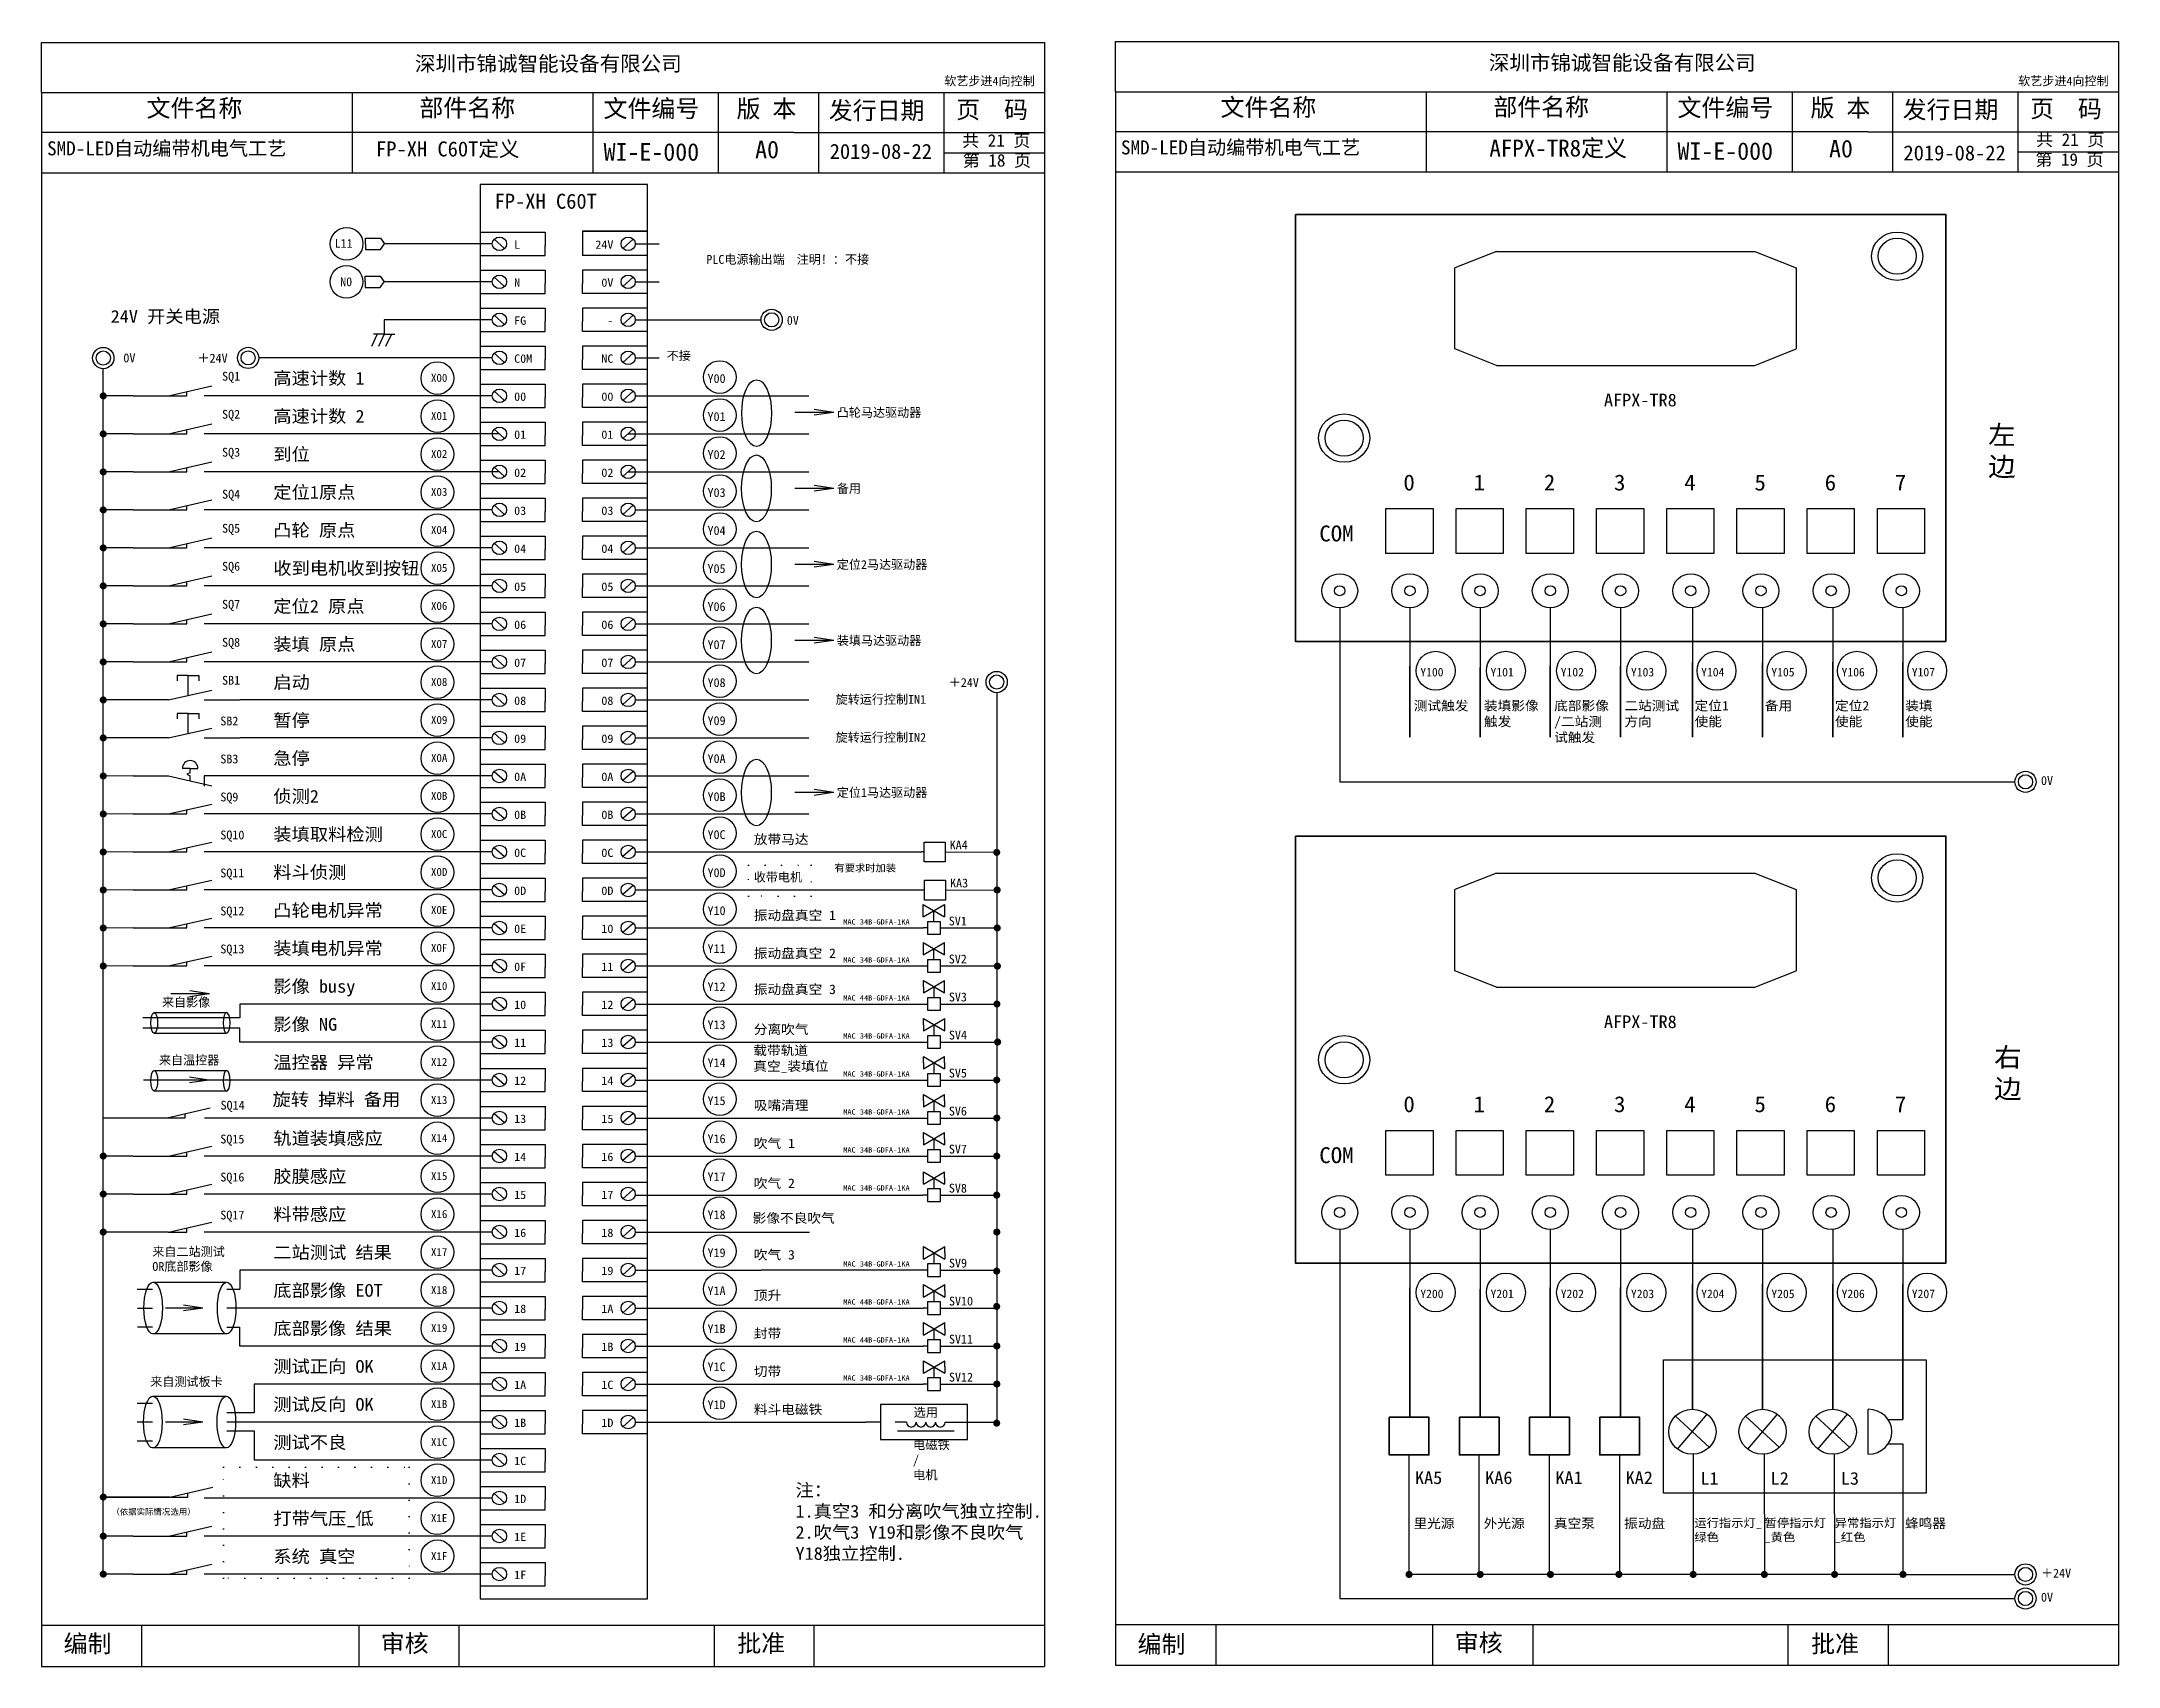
# Model space of a CAD drawing. Header units: millimetres. Extents: x 853 to 1267, y -1566 to -82.
# Drawn here: x 853 to 1267.2, y -405.9 to -81.8 of the extents above; entities outside this region: 1.
import ezdxf

# ---------------------------------------------------------------- set-up
doc = ezdxf.new("R2010")
doc.units = ezdxf.units.MM
doc.linetypes.add('DOT2', pattern=[3.175, 0, -3.175])
for name, color, linetype in [('MAIN', 7, 'Continuous'), ('图层3', 3, 'DOT2'), ('虚线', 7, 'DOT2')]:
    doc.layers.add(name, color=color, linetype=linetype)
doc.layers.add('打印', color=7, linetype='Continuous', plot=False)
doc.layers.add('粗体', color=7, linetype='Continuous', lineweight=35)
doc.styles.add('宋体', font='')
doc.styles.get('宋体').set_extended_font_data('SimSun')

msp = doc.modelspace()

# ---------------------------------------------------------------- texts
at = {"attachment_point": 1}
for s, insert, char_height, width in [('{\\fSimSun|b0|i0|c134|p54;深圳市锦诚智能设备有限公司}', (927.5, -84.73, 165.16), 3, 104.0828), ('{\\fSimSun|b0|i0|c134|p54;深圳市锦诚智能设备有限公司}', (1141.64, -84.55, 165.21), 3, 104.0828), ('{\\fSimSun|b0|i0|c134|p2;文件名称}', (873.99, -93.36, 165.16), 3.5, 61.5921), ('{\\fSimSun|b0|i0|c134|p2;部件名称}', (928.38, -93.3, 165.16), 3.5, 29.1659), ('{\\fSimSun|b0|i0|c134|p2;文件编号}', (965.11, -93.44, 165.16), 3.5, 61.5921), ('{\\fSimSun|b0|i0|c134|p2;版 本}', (991.63, -93.48, 165.16), 3.5, 61.5921), ('{\\fSimSun|b0|i0|c134|p54;发行日期}', (1010.01, -93.83, 165.16), 3.5, 61.5921), ('{\\fSimSun|b0|i0|c134|p2;页  码}', (1035.42, -93.65, 165.16), 3.5, 16.3717), ('{\\fSimSun|b0|i0|c134|p2;文件名称}', (1088.13, -93.18, 165.21), 3.5, 61.5921), ('{\\fSimSun|b0|i0|c134|p2;部件名称}', (1142.52, -93.12, 165.21), 3.5, 29.1659), ('{\\fSimSun|b0|i0|c134|p2;文件编号}', (1179.25, -93.26, 165.21), 3.5, 61.5921), ('{\\fSimSun|b0|i0|c134|p2;版 本}', (1205.77, -93.3, 165.21), 3.5, 61.5921), ('{\\fSimSun|b0|i0|c134|p54;发行日期}', (1224.15, -93.65, 165.21), 3.5, 61.5921), ('{\\fSimSun|b0|i0|c134|p2;页  码}', (1249.56, -93.47, 165.21), 3.5, 16.8677), ('SMD-LED{\\fSimSun|b0|i0|c134|p54;自动编带机电气工艺}', (854.15, -101.73, 165.16), 2.8, 60.2773), ('FP-XH C60T{\\fSimSun|b0|i0|c134|p54;定义}', (919.74, -101.75, 165.16), 3, 41.2883), ('{\\fSimSun|b0|i0|c134|p2;共 21 页}', (1036.6, -100.32, 165.16), 2.5, 15.6526), ('SMD-LED{\\fSimSun|b0|i0|c134|p54;自动编带机电气工艺}', (1068.28, -101.55, 165.21), 2.8, 60.1455), ('{\\fSimSun|b0|i0|c134|p2;共 21 页}', (1250.74, -100.15, 165.21), 2.5, 15.7066), ('{\\fSimSun|b0|i0|c134|p2;第 18 页}', (1036.73, -104.28, 165.16), 2.5, 15.3496), ('{\\fSimSun|b0|i0|c134|p2;第 19 页}', (1250.6, -104.11, 165.21), 2.5, 15.9887), ('{\\fSimSun|b0|i0|c134|p54;编制}', (857.44, -399.64, 165.58), 3.5, 27.2167), ('{\\fSimSun|b0|i0|c134|p54;审核}', (920.69, -399.58, 165.58), 3.5, 17.9685), ('{\\fSimSun|b0|i0|c134|p54;批准}', (991.77, -399.55, 165.58), 3.5, 17.9685), ('{\\fSimSun|b0|i0|c134|p54;编制}', (1071.58, -399.75, 164.93), 3.5, 27.2167), ('{\\fSimSun|b0|i0|c134|p54;审核}', (1134.83, -399.47, 164.93), 3.5, 17.9685), ('{\\fSimSun|b0|i0|c134|p54;批准}', (1205.9, -399.68, 164.81), 3.5, 17.9685)]:
    msp.add_mtext(s, dxfattribs=dict(at, insert=insert, char_height=char_height, width=width))
at = {"lineweight": -3, "attachment_point": 1}
for s, insert, char_height, width in [('{\\fSimSun|b0|i0|c134|p54;\\C242;\\c2564301;软艺步进4向控制}', (1033.04, -88.83, 165.16), 1.7637, 19.4068), ('{\\fSimSun|b0|i0|c134|p54;\\C242;\\c2564301;软艺步进4向控制}', (1247.18, -88.83, 165.21), 1.7637, 19.4068), ('FP-XH C60T', (943.37, -112.18, 164.5), 3, 29.7763), ('PLC{\\fSimSun|b0|i0|c134|p54;电源输出端  注明！：不接}', (985.6, -124.41, 298.51), 1.7637, 37.7442), ('{\\fSimSun|b0|i0|c134|p2;0}V', (1001.65, -136.55, 167.23), 1.7637, 15.907), ('{\\fSimSun|b0|i0|c134|p2;0}V', (869.36, -144.05, 170.72), 1.7637, 12.3795), ('{\\fSimSun|b0|i0|c134|p2;＋24}V', (884.14, -144.1, 170.5), 1.7637, 7.0423), ('SQ1', (889.04, -147.71, 172.34), 1.764, 7.9966), ('SQ2', (889.04, -155.29, 174.89), 1.764, 7.9966), ('{\\fSimSun|b0|i0|c134|p54;凸轮马达驱动器}', (1011.62, -154.94, 190.03), 1.7637, 19.0319), ('SQ3', (889.04, -162.87, 177.45), 1.764, 7.9966), ('SQ4', (889.05, -171.24, 180.27), 1.764, 7.9966), ('{\\fSimSun|b0|i0|c134|p54;备用}', (1011.62, -170.1, 195.14), 1.7637, 19.4068), ('SQ5', (889.04, -178.04, 182.56), 1.764, 7.9966), ('SQ6', (889.04, -185.62, 185.11), 1.764, 7.9966), ('{\\fSimSun|b0|i0|c134|p54;定位2马达驱动器}', (1011.62, -185.27, 200.25), 1.7637, 18.6573), ('SQ7', (889.04, -193.2, 187.67), 1.764, 7.9966), ('SQ8', (889.04, -200.78, 190.22), 1.764, 7.9966), ('{\\fSimSun|b0|i0|c134|p54;装填马达驱动器}', (1011.62, -200.43, 205.35), 1.7637, 18.9911), ('SB1', (889.04, -208.36, 192.77), 1.764, 7.9966), ('{\\fSimSun|b0|i0|c134|p2;＋24}V', (1033.94, -208.79, 199.19), 1.7637, 15.907), ('{\\fSimSun|b0|i0|c134|p54;旋转运行控制IN1}', (1011.39, -212.17, 209.31), 1.7637, 18.6406), ('SB2', (888.69, -216.47, 195.33), 1.764, 7.9966), ('{\\fSimSun|b0|i0|c134|p54;旋转运行控制IN2}', (1011.39, -219.75, 211.86), 1.7637, 18.6406), ('SB3', (888.69, -224.05, 197.88), 1.764, 7.9966), ('SQ9', (888.69, -231.63, 200.44), 1.764, 7.9966), ('{\\fSimSun|b0|i0|c134|p54;定位1马达驱动器}', (1011.62, -230.75, 215.57), 1.7637, 18.9911), ('{\\fSimSun|b0|i0|c134|p2;0}V', (1251.73, -228.35, 314.93), 1.7637, 4.3579), ('SQ10', (888.69, -239.21, 202.99), 1.764, 7.9966), ('KA4', (1034.12, -241.21, 202.99), 1.764, 8.2814), ('SQ11', (888.69, -246.79, 205.55), 1.764, 7.9966), ('{\\fSimSun|b0|i0|c134|p54;收带电机}', (995.07, -247.62, -62.37), 1.7637, 10.4834), ('KA3', (1034.2, -248.79, 197.88), 1.764, 8.2814), ('SQ12', (888.69, -254.37, 208.1), 1.764, 7.9966), ('SV1', (1033.94, -256.37, 208.1), 1.764, 14.7282), ('MAC{\\fSimSun|b0|i0|c134|p54; 34}B{\\fSimSun|b0|i0|c134|p54;-}GDFA{\\fSimSun|b0|i0|c134|p54;-1}KA', (1012.9, -256.9, 191.32), 1.0582, 15.1146), ('SQ13', (888.69, -261.95, 210.66), 1.764, 7.9966), ('MAC{\\fSimSun|b0|i0|c134|p54; 34}B{\\fSimSun|b0|i0|c134|p54;-}GDFA{\\fSimSun|b0|i0|c134|p54;-1}KA', (1012.9, -264.48, 193.87), 1.0582, 15.1146), ('SV2', (1033.94, -263.95, 210.66), 1.764, 14.7282), ('{\\fSimSun|b0|i0|c134|p54;来自影像}', (877.06, -272.56, 231.06), 1.7637, 18.9701), ('MAC{\\fSimSun|b0|i0|c134|p54; 44}B{\\fSimSun|b0|i0|c134|p54;-}GDFA{\\fSimSun|b0|i0|c134|p54;-1}KA', (1012.9, -272.06, 196.43), 1.0582, 15.1146), ('SV3', (1033.96, -271.53, 213.21), 1.764, 14.7282), ('MAC{\\fSimSun|b0|i0|c134|p54; 34}B{\\fSimSun|b0|i0|c134|p54;-}GDFA{\\fSimSun|b0|i0|c134|p54;-1}KA', (1012.9, -279.64, 198.98), 1.0582, 15.1146), ('SV4', (1033.97, -279.12, 215.77), 1.764, 14.7282), ('{\\fSimSun|b0|i0|c134|p54;来自温控器}', (876.46, -284.12, 234.25), 1.7637, 18.9701), ('MAC{\\fSimSun|b0|i0|c134|p54; 34}B{\\fSimSun|b0|i0|c134|p54;-}GDFA{\\fSimSun|b0|i0|c134|p54;-1}KA', (1012.9, -287.22, 201.54), 1.0582, 15.1146), ('SV5', (1033.96, -286.7, 218.32), 1.764, 14.7282), ('SQ14', (888.74, -293.12, 221.16), 1.764, 7.9966), ('MAC{\\fSimSun|b0|i0|c134|p54; 34}B{\\fSimSun|b0|i0|c134|p54;-}GDFA{\\fSimSun|b0|i0|c134|p54;-1}KA', (1012.9, -294.81, 204.09), 1.0582, 15.1146), ('SV6', (1033.96, -294.28, 220.87), 1.764, 14.7282), ('SQ15', (888.69, -299.86, 223.43), 1.764, 7.9966), ('SV7', (1033.96, -301.86, 223.43), 1.764, 14.7282), ('MAC{\\fSimSun|b0|i0|c134|p54; 34}B{\\fSimSun|b0|i0|c134|p54;-}GDFA{\\fSimSun|b0|i0|c134|p54;-1}KA', (1012.9, -302.39, 206.64), 1.0582, 15.1146), ('SQ16', (888.69, -307.44, 225.98), 1.764, 7.9966), ('MAC{\\fSimSun|b0|i0|c134|p54; 34}B{\\fSimSun|b0|i0|c134|p54;-}GDFA{\\fSimSun|b0|i0|c134|p54;-1}KA', (1012.9, -309.97, 209.2), 1.0582, 15.1146), ('SV8', (1033.96, -309.66, 226.06), 1.764, 14.7282), ('SQ17', (888.69, -315.02, 228.54), 1.764, 7.9966), ('{\\fSimSun|b0|i0|c134|p54;来自二站测试\\POR底部影像}', (875.13, -322.34, 247.13), 1.7637, 15.4309), ('MAC{\\fSimSun|b0|i0|c134|p54; 34}B{\\fSimSun|b0|i0|c134|p54;-}GDFA{\\fSimSun|b0|i0|c134|p54;-1}KA', (1012.9, -325.13, 214.31), 1.0582, 15.1146), ('SV9', (1033.98, -324.6, 231.09), 1.764, 14.7282), ('MAC 44B-GDFA-1KA', (1012.9, -332.71, 216.86), 1.0582, 16.4665), ('SV10', (1033.98, -332.18, 233.65), 1.764, 14.7282), ('SV', (1033.98, -332.18, 233.65), 1.764, 14.7282), ('MAC 44B-GDFA-1KA', (1012.9, -340.29, 219.42), 1.0582, 16.2543), ('SV11', (1033.98, -339.77, 236.2), 1.764, 14.7282), ('MAC{\\fSimSun|b0|i0|c134|p54; 34}B{\\fSimSun|b0|i0|c134|p54;-}GDFA{\\fSimSun|b0|i0|c134|p54;-1}KA', (1012.9, -347.87, 221.97), 1.0582, 15.1146), ('SV12', (1033.98, -347.35, 238.76), 1.764, 14.7282), ('{\\fSimSun|b0|i0|c134|p54;来自测试板卡}', (874.73, -348.27, 255.87), 1.7637, 18.9701), ('{\\fSimSun|b0|i0|c134|p54;电磁铁\\P/\\P电机}', (1026.8, -360.83, 241.31), 1.8, 35.0533), ('{\\fSimSun|b0|i0|c134|p2;＋24}V', (1251.73, -386.45, 368.21), 1.7637, 6.8906), ('{\\fSimSun|b0|i0|c134|p2;0}V', (1251.73, -391.25, 369.82), 1.7637, 4.3579)]:
    msp.add_mtext(s, dxfattribs=dict(at, insert=insert, char_height=char_height, width=width))
at = {"attachment_point": 1, "style": '宋体'}
for s, insert, char_height, width in [('WI-E-000', (965.12, -102.1, 165.16), 3.5, 45.8109), ('A0', (995.33, -101.62, 165.16), 3.5, 45.8109), ('2019-08-22', (1010.2, -102.24, 165.16), 3, 22.3821), ('AFPX-TR8定义', (1141.74, -101.4, 165.09), 3.36, 28.7846), ('WI-E-000', (1179.25, -101.92, 165.21), 3.5, 45.8109), ('A0', (1209.47, -101.44, 165.21), 3.5, 45.8109), ('2019-08-22', (1224.3, -102.54, 165.21), 3, 22.1423)]:
    msp.add_mtext(s, dxfattribs=dict(at, insert=insert, char_height=char_height, width=width))
at = {"color": 1, "lineweight": -3}
for s, insert, char_height, width, attachment_point in [('L11', (915.09, -121.2, 162.12), 1.764, 9.9919, 3), ('N0', (914.99, -128.86, 164.67), 1.764, 9.9919, 3), ('X00', (933.96, -148.11, 187.72), 1.6, 3.9185, 3), ('Y00', (985.84, -148.17, 187.65), 1.764, 5.4516, 1), ('X01', (933.96, -155.69, 190.27), 1.6, 3.9185, 3), ('Y01', (985.84, -155.75, 190.2), 1.764, 5.4516, 1), ('X02', (933.96, -163.27, 192.83), 1.6, 3.9185, 3), ('Y02', (985.84, -163.33, 192.76), 1.764, 5.4516, 1), ('X03', (933.96, -170.85, 195.38), 1.6, 3.9185, 3), ('Y03', (985.84, -170.91, 195.31), 1.764, 5.4516, 1), ('X04', (933.96, -178.44, 197.94), 1.6, 3.9185, 3), ('Y04', (985.84, -178.49, 197.87), 1.764, 5.4516, 1), ('X05', (933.96, -186.02, 200.49), 1.6, 3.9185, 3), ('Y05', (985.84, -186.07, 200.42), 1.764, 5.4516, 1), ('X06', (933.96, -193.6, 203.05), 1.6, 3.9185, 3), ('Y06', (985.84, -193.65, 202.98), 1.764, 5.4516, 1), ('X07', (933.96, -201.18, 205.6), 1.6, 3.9185, 3), ('Y07', (985.84, -201.24, 205.53), 1.764, 5.4516, 1), ('Y100', (1127.97, -206.76, 307.59), 1.7, 5.4516, 1), ('Y101', (1141.97, -206.76, 307.59), 1.7, 5.4516, 1), ('Y102', (1155.97, -206.76, 307.59), 1.7, 5.4516, 1), ('Y103', (1169.97, -206.76, 307.59), 1.7, 5.4516, 1), ('Y104', (1183.97, -206.76, 307.59), 1.7, 5.4516, 1), ('Y105', (1197.97, -206.76, 307.59), 1.7, 5.4516, 1), ('Y106', (1211.97, -206.76, 307.59), 1.7, 5.4516, 1), ('Y107', (1225.97, -206.76, 307.59), 1.7, 5.4516, 1), ('X08', (933.96, -208.76, 208.15), 1.6, 3.9185, 3), ('Y08', (985.84, -208.82, 208.08), 1.764, 5.4516, 1), ('X09', (933.96, -216.34, 210.71), 1.6, 3.9185, 3), ('Y09', (985.84, -216.4, 210.64), 1.764, 5.4516, 1), ('X0A', (933.96, -223.92, 213.26), 1.6, 3.9185, 3), ('Y0A', (985.84, -223.98, 213.19), 1.764, 5.4516, 1), ('X0B', (933.96, -231.5, 215.82), 1.6, 3.9185, 3), ('Y0B', (985.84, -231.56, 215.75), 1.764, 5.4516, 1), ('X0C', (933.96, -239.09, 218.37), 1.6, 3.9185, 3), ('Y0C', (985.84, -239.14, 218.3), 1.764, 5.4516, 1), ('X0D', (933.96, -246.67, 220.93), 1.6, 3.9185, 3), ('Y0D', (985.84, -246.72, 220.86), 1.764, 5.4516, 1), ('X0E', (933.96, -254.25, 223.48), 1.6, 3.9185, 3), ('Y10', (985.84, -254.3, 223.41), 1.764, 5.4516, 1), ('X0F', (933.96, -261.83, 226.04), 1.6, 3.9185, 3), ('Y11', (985.84, -261.88, 225.97), 1.764, 5.4516, 1), ('X10', (933.96, -269.41, 228.59), 1.6, 3.9185, 3), ('Y12', (985.84, -269.47, 228.52), 1.764, 5.4516, 1), ('X11', (933.96, -276.99, 231.15), 1.6, 3.9185, 3), ('Y13', (985.84, -277.05, 231.08), 1.764, 5.4516, 1), ('X12', (933.96, -284.57, 233.7), 1.6, 3.9185, 3), ('Y14', (985.84, -284.63, 233.63), 1.764, 5.4516, 1), ('X13', (933.96, -292.15, 236.25), 1.6, 3.9185, 3), ('Y15', (985.84, -292.21, 236.18), 1.764, 5.4516, 1), ('X14', (933.96, -299.73, 238.81), 1.6, 3.9185, 3), ('Y16', (985.84, -299.79, 238.74), 1.764, 5.4516, 1), ('X15', (933.96, -307.32, 241.36), 1.6, 3.9185, 3), ('Y17', (985.84, -307.37, 241.29), 1.764, 5.4516, 1), ('X16', (933.96, -314.9, 243.92), 1.6, 3.9185, 3), ('Y18', (985.84, -314.95, 243.85), 1.764, 5.4516, 1), ('X17', (933.96, -322.48, 246.47), 1.6, 3.9185, 3), ('Y19', (985.84, -322.53, 246.4), 1.764, 5.4516, 1), ('X18', (933.96, -330.06, 249.03), 1.6, 3.9185, 3), ('Y1A', (985.84, -330.12, 248.96), 1.764, 5.4516, 1), ('Y200', (1127.97, -330.77, 349.37), 1.7, 5.4516, 1), ('Y201', (1141.97, -330.77, 349.37), 1.7, 5.4516, 1), ('Y202', (1155.97, -330.77, 349.37), 1.7, 5.4516, 1), ('Y203', (1169.97, -330.77, 349.37), 1.7, 5.4516, 1), ('Y204', (1183.97, -330.77, 349.37), 1.7, 5.4516, 1), ('Y205', (1197.97, -330.77, 349.37), 1.7, 5.4516, 1), ('Y206', (1211.97, -330.77, 349.37), 1.7, 5.4516, 1), ('Y207', (1225.97, -330.77, 349.37), 1.7, 5.4516, 1), ('X19', (933.96, -337.64, 251.58), 1.6, 3.9185, 3), ('Y1B', (985.84, -337.7, 251.51), 1.764, 5.4516, 1), ('X1A', (933.96, -345.22, 254.14), 1.6, 3.9185, 3), ('Y1C', (985.84, -345.28, 254.07), 1.764, 5.4516, 1), ('X1B', (933.96, -352.8, 256.69), 1.6, 3.9185, 3), ('Y1D', (985.84, -352.86, 256.62), 1.764, 5.4516, 1), ('{\\fSimSun|b0|i0|c134|p54;选用}', (1031.82, -354.35, 240.34), 1.8, 10.1972, 3), ('X1C', (933.96, -360.38, 259.25), 1.6, 3.9185, 3), ('X1D', (933.96, -367.97, 261.8), 1.6, 3.9185, 3), ('{\\fSimSun|b0|i0|c134|p54;（依据实际情况选用）}', (866.97, -374.5, 216.14), 1.2, 16.7091, 1), ('X1E', (933.96, -375.55, 264.35), 1.6, 3.9185, 3), ('X1F', (933.96, -383.13, 266.91), 1.6, 3.9185, 3)]:
    msp.add_mtext(s, dxfattribs=dict(at, insert=insert, char_height=char_height, width=width, attachment_point=attachment_point))
at = {"extrusion": (-1.2326e-32, 0.319321, 0.947647), "text_direction": (1, 0, 0), "style": '宋体'}
for s, insert, char_height, width, attachment_point in [('{\\Ftxt|c134;L}', (947.28, -121.5, 178.47), 1.7637, 5.6276, 1), ('{\\Ftxt|c134;24V}', (967.07, -121.5, 178.47), 1.7637, 5.4863, 3), ('{\\Ftxt|c134;N}', (947.28, -129.08, 181.02), 1.7637, 5.6276, 1), ('{\\Ftxt|c134;0V}', (967.07, -129.08, 181.02), 1.7637, 5.6276, 3), ('{\\Ftxt|c134;FG}', (947.28, -136.66, 183.58), 1.7637, 5.6276, 1), ('{\\Ftxt|c134;-}', (967.07, -136.66, 183.58), 1.7637, 5.6276, 3), ('{\\Ftxt|c134;C0M}', (947.28, -144.24, 186.13), 1.7637, 5.6276, 1), ('{\\Ftxt|c134;NC}', (967.07, -144.24, 186.13), 1.7637, 5.6276, 3), ('不接', (977.69, -143.67, 170.49), 1.764, 10.0318, 1), ('\\pt2.668;高速计数 {\\Ftxt|c134;1}', (899.26, -147.72, 187.3), 2.6685, 18.417, 1), ('{\\Ftxt|c134;00}', (947.28, -151.82, 188.68), 1.7637, 5.6276, 1), ('{\\Ftxt|c134;00}', (967.07, -151.82, 188.68), 1.7637, 5.6276, 3), ('\\pt2.668;高速计数 {\\Ftxt|c134;2}', (899.26, -155.3, 189.86), 2.6685, 20.1575, 1), ('{\\Ftxt|c134;01}', (947.28, -159.4, 191.24), 1.7637, 5.6276, 1), ('{\\Ftxt|c134;01}', (967.07, -159.4, 191.24), 1.7637, 5.6276, 3), ('\\pt2.668;到位', (899.26, -162.88, 192.41), 2.6685, 18.417, 1), ('{\\Ftxt|c134;02}', (947.28, -166.99, 193.79), 1.7637, 5.6276, 1), ('{\\Ftxt|c134;02}', (967.07, -166.99, 193.79), 1.7637, 5.6276, 3), ('\\pt2.668;{\\C1;定位1原点}', (899.26, -170.46, 194.96), 2.6685, 18.417, 1), ('凸轮 原点', (899.26, -178.04, 197.52), 2.668, 18.417, 1), ('{\\Ftxt|c134;03}', (947.28, -174.57, 196.35), 1.7637, 5.6276, 1), ('{\\Ftxt|c134;03}', (967.07, -174.57, 196.35), 1.7637, 5.6276, 3), ('{\\Ftxt|c134;04}', (947.28, -182.15, 198.9), 1.7637, 5.6276, 1), ('{\\Ftxt|c134;04}', (967.07, -182.15, 198.9), 1.7637, 5.6276, 3), ('\\pt2.668;收到电机收到按钮', (899.26, -185.62, 200.07), 2.6685, 30.2832, 1), ('{\\Ftxt|c134;05}', (947.28, -189.73, 201.46), 1.7637, 5.6276, 1), ('{\\Ftxt|c134;05}', (967.07, -189.73, 201.46), 1.7637, 5.6276, 3), ('\\pt2.668;定位2 原点', (899.26, -193.21, 202.63), 2.6685, 18.417, 1), ('{\\Ftxt|c134;06}', (947.28, -197.31, 204.01), 1.7637, 5.6276, 1), ('{\\Ftxt|c134;06}', (967.07, -197.31, 204.01), 1.7637, 5.6276, 3), ('装填 原点', (899.26, -200.79, 205.18), 2.668, 18.417, 1), ('{\\Ftxt|c134;07}', (947.28, -204.89, 206.57), 1.7637, 5.6276, 1), ('{\\Ftxt|c134;07}', (967.07, -204.89, 206.57), 1.7637, 5.6276, 3), ('\\pt2.668;启动', (899.26, -208.37, 207.74), 2.6685, 18.417, 1), ('{\\Ftxt|c134;08}', (947.28, -212.47, 209.12), 1.7637, 5.6276, 1), ('{\\Ftxt|c134;08}', (967.07, -212.47, 209.12), 1.7637, 5.6276, 3), ('\\pt2.668;暂停', (899.26, -215.95, 210.29), 2.6685, 18.417, 1), ('\\pt2.668;急停', (899.26, -223.53, 212.85), 2.6685, 18.417, 1), ('{\\Ftxt|c134;09}', (947.28, -220.05, 211.68), 1.7637, 5.6276, 1), ('{\\Ftxt|c134;09}', (967.07, -220.05, 211.68), 1.7637, 5.6276, 3), ('{\\Ftxt|c134;0A}', (947.28, -227.64, 214.23), 1.7637, 5.6276, 1), ('{\\Ftxt|c134;0A}', (967.07, -227.64, 214.23), 1.7637, 5.6276, 3), ('侦测2', (899.26, -231.11, 215.4), 2.668, 18.417, 1), ('{\\Ftxt|c134;0B}', (947.28, -235.22, 216.78), 1.7637, 5.6276, 1), ('{\\Ftxt|c134;0B}', (967.07, -235.22, 216.78), 1.7637, 5.6276, 3), ('装填取料检测', (899.26, -238.69, 217.96), 2.668, 23.9669, 1), ('放带马达', (995.07, -240, 218.4), 2, 15.3174, 1), ('{\\Ftxt|c134;0C}', (947.28, -242.8, 219.34), 1.7637, 5.6276, 1), ('{\\Ftxt|c134;0C}', (967.07, -242.8, 219.34), 1.7637, 5.6276, 3), ('\\pt2.668;料斗侦测', (899.26, -246.27, 220.51), 2.6685, 23.7666, 1), ('{\\Ftxt|c134;0D}', (947.28, -250.38, 221.89), 1.7637, 5.6276, 1), ('{\\Ftxt|c134;0D}', (967.07, -250.38, 221.89), 1.7637, 5.6276, 3), ('\\pt2.668;凸轮电机异常', (899.26, -253.86, 223.07), 2.6685, 23.1354, 1), ('振动盘真空 1', (995.07, -255.16, 223.51), 2, 17.1341, 1), ('{\\Ftxt|c134;0E}', (947.28, -257.96, 224.45), 1.7637, 5.6276, 1), ('{\\Ftxt|c134;10}', (967.07, -257.96, 224.45), 1.7637, 5.6276, 3), ('\\pt2.668;装填电机异常', (899.26, -261.44, 225.62), 2.6685, 24.7811, 1), ('振动盘真空 2', (995.07, -262.74, 226.06), 2, 17.3274, 1), ('影像 busy', (899.26, -269.02, 228.17), 2.668, 18.417, 1), ('{\\Ftxt|c134;0F}', (947.28, -265.54, 227), 1.7637, 5.6276, 1), ('{\\Ftxt|c134;11}', (967.07, -265.54, 227), 1.7637, 5.6276, 3), ('{\\Ftxt|c134;10}', (947.28, -273.12, 229.56), 1.7637, 5.6276, 1), ('{\\Ftxt|c134;12}', (967.07, -273.12, 229.56), 1.7637, 5.6276, 3), ('振动盘真空 3', (995.07, -269.93, 228.48), 2, 16.9678, 1), ('\\pt2.668;影像 NG', (899.26, -276.6, 230.73), 2.6685, 20.7144, 1), ('AFPX-TR8', (1164.58, -276.08, 330.75), 2.668, 16.7874, 1), ('{\\Ftxt|c134;11}', (947.28, -280.7, 232.11), 1.7637, 5.6276, 1), ('{\\Ftxt|c134;13}', (967.07, -280.7, 232.11), 1.7637, 5.6276, 3), ('分离吹气', (995.07, -277.91, 231.17), 2, 20.3561, 1), ('\\pt2.668;温控器 异常', (899.26, -284.18, 233.28), 2.6685, 20.5927, 1), ('载带轨道\\P真空_装填位', (994.96, -282.1, -33.67), 2, 17.4498, 1), ('右边', (1242.39, -282.51, 223.29), 4, 7.9362, 1), ('{\\Ftxt|c134;12}', (947.28, -288.28, 234.67), 1.7637, 5.6276, 1), ('{\\Ftxt|c134;14}', (967.07, -288.28, 234.67), 1.7637, 5.6276, 3), ('吸嘴清理', (995.07, -293.07, 236.28), 2, 15.3174, 1), ('0', (1124.59, -292.2, 336.18), 3.36, 3.2674, 1), ('1', (1138.59, -292.2, 336.18), 3.36, 3.2674, 1), ('2', (1152.59, -292.2, 336.18), 3.36, 3.2674, 1), ('3', (1166.59, -292.2, 336.18), 3.36, 3.2674, 1), ('4', (1180.59, -292.2, 336.18), 3.36, 3.2674, 1), ('5', (1194.59, -292.2, 336.18), 3.36, 3.2674, 1), ('6', (1208.59, -292.2, 336.18), 3.36, 3.2674, 1), ('7', (1222.59, -292.2, 336.18), 3.36, 3.2674, 1), ('{\\Ftxt|c134;13}', (947.28, -295.87, 237.22), 1.7637, 5.6276, 1), ('{\\Ftxt|c134;15}', (967.07, -295.87, 237.22), 1.7637, 5.6276, 3), ('轨道装填感应', (899.26, -299.34, 238.39), 2.668, 24.0253, 1), ('吹气 1', (995.07, -300.65, 238.83), 2, 17.0667, 1), ('COM', (1107.82, -302.37, 339.6), 3.36, 12.9716, 1), ('{\\Ftxt|c134;14}', (947.28, -303.45, 239.78), 1.7637, 5.6276, 1), ('{\\Ftxt|c134;16}', (967.07, -303.45, 239.78), 1.7637, 5.6276, 3), ('胶膜感应', (899.26, -306.92, 240.95), 2.668, 18.417, 1), ('吹气 2', (995.07, -308.61, 241.52), 2, 15.3174, 1), ('\\pt2.668;料带感应', (899.26, -314.5, 243.5), 2.6685, 18.417, 1), ('{\\Ftxt|c134;15}', (947.28, -311.03, 242.33), 1.7637, 5.6276, 1), ('{\\Ftxt|c134;17}', (967.07, -311.03, 242.33), 1.7637, 5.6276, 3), ('{\\Ftxt|c134;16}', (947.28, -318.61, 244.88), 1.7637, 5.6276, 1), ('{\\Ftxt|c134;18}', (967.07, -318.61, 244.88), 1.7637, 5.6276, 3), ('二站测试 结果 ', (899.26, -322.09, 246.06), 2.668, 24.478, 1), ('吹气 3', (995.07, -322.87, 246.32), 2, 17.3357, 1), ('{\\Ftxt|c134;17}', (947.28, -326.19, 247.44), 1.7637, 5.6276, 1), ('{\\Ftxt|c134;19}', (967.07, -326.19, 247.44), 1.7637, 5.6276, 3), ('底部影像 EOT', (899.26, -329.67, 248.61), 2.668, 25.4484, 1), ('顶升', (995.07, -330.97, 249.05), 2, 15.3174, 1), ('{\\Ftxt|c134;18}', (947.28, -333.77, 249.99), 1.7637, 5.6276, 1), ('{\\Ftxt|c134;1A}', (967.07, -333.77, 249.99), 1.7637, 5.6276, 3), ('\\pt2.668;底部影像 结果', (899.26, -337.25, 251.17), 2.6685, 25.1182, 1), ('封带', (995.07, -338.56, 251.61), 2, 15.3174, 1), ('{\\Ftxt|c134;19}', (947.28, -341.35, 252.55), 1.7637, 5.6276, 1), ('{\\Ftxt|c134;1B}', (967.07, -341.35, 252.55), 1.7637, 5.6276, 3), ('\\pt2.668;测试正向 OK', (899.26, -344.83, 253.72), 2.6685, 22.1916, 1), ('切带', (995.07, -346.14, 254.16), 2, 15.3174, 1), ('{\\Ftxt|c134;1A}', (947.28, -348.93, 255.1), 1.7637, 5.6276, 1), ('{\\Ftxt|c134;1C}', (967.07, -348.93, 255.1), 1.7637, 5.6276, 3), ('\\pt2.668;测试反向 OK', (899.26, -352.41, 256.27), 2.6685, 21.052, 1), ('料斗电磁铁', (995.07, -353.72, 256.71), 2, 15.3174, 1), ('\\pt2.668;测试不良', (899.26, -359.99, 258.83), 2.6685, 18.417, 1), ('{\\Ftxt|c134;1B}', (947.28, -356.51, 257.66), 1.7637, 5.6276, 1), ('{\\Ftxt|c134;1D}', (967.07, -356.51, 257.66), 1.7637, 5.6276, 3), ('{\\Ftxt|c134;1C}', (947.28, -364.1, 260.21), 1.7637, 5.6276, 1), ('\\pt2.668;{\\C1;缺料}', (899.26, -367.57, 261.38), 2.6685, 25.0349, 1), ('{\\Ftxt|c134;1D}', (947.28, -371.68, 262.77), 1.7637, 5.6276, 1), ('\\pt2.668;打带气压_低', (899.26, -375.15, 263.94), 2.6685, 25.9594, 1), ('{\\Ftxt|c134;1E}', (947.28, -379.26, 265.32), 1.7637, 5.6276, 1), ('\\pt2.668;系统 真空', (899.26, -382.74, 266.49), 2.6685, 18.417, 1), ('{\\Ftxt|c134;1F}', (947.28, -386.84, 267.88), 1.7637, 5.6276, 1)]:
    msp.add_mtext(s, dxfattribs=dict(at, insert=insert, char_height=char_height, width=width, attachment_point=attachment_point))
at = {"extrusion": (-1.84889e-32, 0.319321, 0.947647), "attachment_point": 1, "text_direction": (1, 0, 0), "style": '宋体'}
for s, insert, char_height, width in [('24V 开关电源', (866.82, -135.4, 183.15), 2.668, 22.7673), ('左边', (1241.19, -158.4, 71.85), 4, 7.9362), ('\\pt2.668;旋转 掉料 备用', (899.1, -291.58, 235.78), 2.6685, 27.6248), ('影像不良吹气', (994.84, -315.56, 410.04), 2, 17.3357)]:
    msp.add_mtext(s, dxfattribs=dict(at, insert=insert, char_height=char_height, width=width))
at = {"extrusion": (-6.16298e-33, 0.319321, 0.947647), "attachment_point": 1, "text_direction": (1, 0, 0), "style": '宋体'}
for s, insert, char_height, width in [('AFPX-TR8', (1164.58, -152.07, 288.96), 2.668, 16.7874), ('0', (1124.59, -168.19, 294.39), 3.36, 3.2674), ('1', (1138.59, -168.19, 294.39), 3.36, 3.2674), ('2', (1152.59, -168.19, 294.39), 3.36, 3.2674), ('3', (1166.59, -168.19, 294.39), 3.36, 3.2674), ('4', (1180.59, -168.19, 294.39), 3.36, 3.2674), ('5', (1194.59, -168.19, 294.39), 3.36, 3.2674), ('6', (1208.59, -168.19, 294.39), 3.36, 3.2674), ('7', (1222.59, -168.19, 294.39), 3.36, 3.2674), ('COM', (1107.82, -178.36, 297.82), 3.36, 12.9716), ('有要求时加装', (1011.16, -245.97, -62.93), 1.5, 16.8197), ('KA5', (1126.9, -367.03, 361.39), 2.668, 7.7136), ('KA6', (1140.9, -367.03, 361.39), 2.668, 7.7136), ('KA1', (1154.9, -367.03, 361.39), 2.668, 7.7136), ('KA2', (1168.9, -367.03, 361.39), 2.668, 7.7136), ('L1', (1183.81, -367.16, 361.44), 2.668, 5.791), ('L2', (1197.81, -367.16, 361.44), 2.668, 5.791), ('L3', (1211.81, -367.16, 361.44), 2.668, 5.791), ('注：\\P1.真空3 和分离吹气独立控制.\\P2.吹气3 Y19和影像不良吹气Y18独立控制.', (1003.38, -369.5, 86.99), 2.6685, 48.4986), ('里光源', (1126.6, -376.45, 364.57), 2, 9.8991), ('外光源', (1140.6, -376.45, 364.57), 2, 11.2117), ('真空泵', (1154.6, -376.45, 364.57), 2, 9.7144), ('振动盘', (1168.6, -376.45, 364.57), 2, 12.5519), ('运行指示灯_绿色', (1182.6, -376.45, 364.57), 1.8, 14.0051), ('{\\H0.9x;暂停指示灯_黄色}', (1196.6, -376.45, 364.57), 2, 12.697), ('异常指示灯_红色', (1210.6, -376.45, 364.57), 1.8, 12.697), ('蜂鸣器', (1224.6, -376.45, 364.57), 2, 12.697)]:
    msp.add_mtext(s, dxfattribs=dict(at, insert=insert, char_height=char_height, width=width))
at = {"extrusion": (0, 0.319321, 0.947647), "insert": (1058.14, -1565.96, 527.67), "char_height": 2.668, "width": 18.417, "attachment_point": 1, "text_direction": (1, 0, 0), "style": '宋体'}
msp.add_mtext('\\pt2.668;', dxfattribs=at)
at = {"layer": '粗体', "extrusion": (-6.16298e-33, 0.319321, 0.947647), "char_height": 2, "width": 11.5297, "attachment_point": 1, "text_direction": (1, 0, 0), "style": '宋体'}
for s, insert in [('测试触发', (1126.66, -213.36, 309.61)), ('装填影像\\P触发', (1140.66, -213.36, 309.61)), ('底部影像\\P/二站测试触发', (1154.66, -213.36, 309.61)), ('二站测试\\P方向', (1168.66, -213.36, 309.61)), ('定位1\\P使能', (1182.66, -213.36, 309.61)), ('备用', (1196.66, -213.36, 309.61)), ('定位2\\P使能', (1210.66, -213.36, 309.61)), ('装填\\P使能', (1224.66, -213.36, 309.61))]:
    msp.add_mtext(s, dxfattribs=dict(at, insert=insert))

# ---------------------------------------------------------------- blocks, each defined once
blk = doc.blocks.new('EG')
for p, q in [((-2, -4.01), (-3.62, -7.55)), ((0, -4.01), (-3, -4.01)), ((0, -4.01), (-2, -4.01)), ((0, -4.01), (-1.62, -7.55)), ((0, -0.01), (0, -4.01)), ((0, -4.01), (3, -4.01)), ((2, -4.01), (0.38, -7.55))]:
    blk.add_line(p, q)
blk = doc.blocks.new('SB NO 1')
for p, q in [((15.49, 6.89), (12.43, 6.89)), ((12.43, 6.89), (12.43, 5.39)), ((15.49, 1.27), (15.49, 6.89)), ((15.49, 6.89), (18.55, 6.89)), ((18.55, 6.89), (18.55, 5.39)), ((10, 0), (0, 0)), ((10, 0), (22.17, 2.81)), ((20.07, 0), (30.07, 0))]:
    blk.add_line(p, q)

# ---------------------------------------------------------------- linework, layer by layer
for p, q in [((853.04, -92, 165.16), (1053.04, -92, 165.16)), ((853.04, -92, 165.16), (853.04, -405.95, 165.91)), ((915.04, -108, 165.16), (915.04, -92, 165.16)), ((963.04, -108, 165.16), (963.04, -92, 165.16)), ((988.04, -108, 165.16), (988.04, -92, 165.16)), ((1008.04, -108, 165.16), (1008.04, -92, 165.16)), ((1033.04, -108, 165.16), (1033.04, -92, 165.16)), ((1053.04, -92, 165.16), (1053.04, -405.95, 165.91)), ((1067.18, -91.83, 165.21), (1067.18, -405.69, 165.21)), ((1067.18, -91.83, 165.21), (1267.18, -91.83, 165.21)), ((1129.18, -107.83, 165.21), (1129.18, -91.83, 165.21)), ((1177.18, -107.83, 165.21), (1177.18, -91.83, 165.21)), ((1202.18, -107.83, 165.21), (1202.18, -91.83, 165.21)), ((1222.18, -107.83, 165.21), (1222.18, -91.83, 165.21)), ((1247.18, -107.83, 165.21), (1247.18, -91.83, 165.21)), ((1267.18, -91.83, 165.21), (1267.18, -405.69, 165.21)), ((953.04, -100, 165.16), (853.04, -100, 165.16)), ((1003.04, -100, 165.16), (953.04, -100, 165.16)), ((1003.04, -100, 165.16), (1053.04, -100, 165.16)), ((1167.18, -99.83, 165.21), (1067.18, -99.83, 165.21)), ((1217.18, -99.83, 165.21), (1167.18, -99.83, 165.21)), ((1217.18, -99.83, 165.21), (1267.18, -99.83, 165.21)), ((1033.04, -104, 165.16), (1053.04, -104, 165.16)), ((1247.18, -103.83, 165.21), (1267.18, -103.83, 165.21)), ((853.04, -108, 165.16), (1053.04, -108, 165.16)), ((1067.18, -107.83, 165.21), (1267.18, -107.83, 165.21))]:
    msp.add_line(p, q)
at = {"lineweight": -3}
for p, q in [((940.51, -119.85, 162.46), (953.47, -119.85, 162.46)), ((953.47, -119.85, 162.12), (953.47, -121.86, 162.12)), ((973.84, -119.65, 165.16), (960.89, -119.65, 165.16)), ((960.89, -119.65, 165.16), (973.84, -119.65, 165.16)), ((917.64, -121.07, 162.12), (920.62, -121.07, 162.12)), ((917.64, -122.18, 162.12), (917.64, -121.07, 162.12)), ((917.64, -122.18, 162.12), (917.64, -123.3, 162.12)), ((917.64, -123.3, 162.12), (920.62, -123.3, 162.12)), ((920.62, -121.07, 162.12), (921.43, -122.18, 162.12)), ((920.62, -123.3, 162.12), (921.43, -122.18, 162.12)), ((938.17, -122.18, 162.12), (921.43, -122.18, 162.12)), ((953.47, -121.86, 162.12), (953.47, -122.5, 162.12)), ((953.47, -124.51, 162.12), (953.47, -122.5, 162.12)), ((940.51, -124.51, 162.12), (953.47, -124.51, 162.12)), ((940.51, -127.43, 165.01), (953.47, -127.43, 165.01)), ((953.47, -127.43, 164.67), (953.47, -129.44, 164.67)), ((973.85, -124.51, 162.12), (960.89, -124.51, 162.12)), ((973.85, -127.43, 165.01), (960.89, -127.43, 165.01)), ((960.89, -127.43, 164.67), (960.89, -129.44, 164.67)), ((917.59, -128.65, 164.67), (920.58, -128.65, 164.67)), ((917.59, -129.76, 164.67), (917.59, -128.65, 164.67)), ((917.59, -129.76, 164.67), (917.59, -130.88, 164.67)), ((917.59, -130.88, 164.67), (920.58, -130.88, 164.67)), ((920.58, -128.65, 164.67), (921.38, -129.76, 164.67)), ((920.58, -130.88, 164.67), (921.38, -129.76, 164.67)), ((938.17, -129.76, 164.67), (921.38, -129.76, 164.67)), ((940.51, -132.09, 164.67), (953.47, -132.09, 164.67)), ((953.47, -129.44, 164.67), (953.47, -130.08, 164.67)), ((953.47, -132.09, 164.67), (953.47, -130.08, 164.67)), ((960.89, -129.44, 164.67), (960.89, -130.08, 164.67)), ((960.89, -132.09, 164.67), (960.89, -130.08, 164.67)), ((973.85, -132.09, 164.67), (960.89, -132.09, 164.67)), ((940.51, -135.01, 167.57), (953.47, -135.01, 167.57)), ((953.47, -135.01, 167.23), (953.47, -137.02, 167.23)), ((973.85, -135.01, 167.57), (960.89, -135.01, 167.57)), ((960.89, -135.01, 167.23), (960.89, -137.02, 167.23)), ((940.51, -139.67, 167.23), (953.47, -139.67, 167.23)), ((953.47, -137.02, 167.23), (953.47, -137.66, 167.23)), ((953.47, -139.67, 167.23), (953.47, -137.66, 167.23)), ((960.89, -137.02, 167.23), (960.89, -137.66, 167.23)), ((960.89, -139.67, 167.23), (960.89, -137.66, 167.23)), ((973.85, -139.67, 167.23), (960.89, -139.67, 167.23)), ((940.51, -142.59, 170.12), (953.47, -142.59, 170.12)), ((953.47, -142.59, 169.78), (953.47, -144.6, 169.78)), ((953.47, -144.6, 169.78), (953.47, -145.24, 169.78)), ((973.85, -142.59, 170.12), (960.89, -142.59, 170.12)), ((960.89, -142.59, 169.78), (960.89, -144.6, 169.78)), ((960.89, -144.6, 169.78), (960.89, -145.24, 169.78)), ((865.35, -387.53, 245.28), (865.35, -147.09, 166.09)), ((940.51, -147.25, 169.78), (953.47, -147.25, 169.78)), ((953.47, -147.25, 169.78), (953.47, -145.24, 169.78)), ((960.89, -147.25, 169.78), (960.89, -145.24, 169.78)), ((973.85, -147.25, 169.78), (960.89, -147.25, 169.78)), ((878.39, -152.51, 172.34), (886.97, -150.52, 172.34)), ((878.39, -152.51, 172.34), (881.99, -152.51, 172.34)), ((881.99, -152.51, 172.34), (882.01, -151.67, 172.34)), ((940.51, -150.17, 172.68), (953.47, -150.17, 172.68)), ((953.47, -150.17, 172.34), (953.47, -152.18, 172.34)), ((953.47, -152.18, 172.34), (953.47, -152.83, 172.34)), ((953.47, -154.83, 172.34), (953.47, -152.83, 172.34)), ((973.85, -150.17, 172.68), (960.89, -150.17, 172.68)), ((960.89, -150.17, 172.34), (960.89, -152.18, 172.34)), ((960.89, -152.18, 172.34), (960.89, -152.83, 172.34)), ((960.89, -154.83, 172.34), (960.89, -152.83, 172.34)), ((940.51, -154.83, 172.34), (953.47, -154.83, 172.34)), ((973.85, -154.83, 172.34), (960.89, -154.83, 172.34)), ((1011.01, -155.81, 190.03), (1003.25, -155.81, 190.03)), ((1011.01, -155.81, 190.03), (1007.07, -155.22, 190.03)), ((1010.92, -155.79, 190.03), (1007.07, -156.38, 190.03)), ((878.39, -160.09, 174.89), (886.97, -158.1, 174.89)), ((878.39, -160.09, 174.89), (881.99, -160.09, 174.89)), ((881.99, -160.09, 174.89), (882.01, -159.25, 174.89)), ((940.51, -157.76, 175.23), (953.47, -157.76, 175.23)), ((953.47, -157.75, 174.89), (953.47, -159.76, 174.89)), ((953.47, -159.76, 174.89), (953.47, -160.41, 174.89)), ((953.47, -162.42, 174.89), (953.47, -160.41, 174.89)), ((960.89, -157.75, 174.89), (960.89, -159.76, 174.89)), ((973.85, -157.76, 175.23), (960.89, -157.76, 175.23)), ((960.89, -159.76, 174.89), (960.89, -160.41, 174.89)), ((960.89, -162.42, 174.89), (960.89, -160.41, 174.89)), ((940.51, -162.42, 174.89), (953.47, -162.42, 174.89)), ((940.51, -165.34, 177.79), (953.47, -165.34, 177.79)), ((953.47, -165.33, 177.45), (953.47, -167.34, 177.45)), ((973.85, -162.42, 174.89), (960.89, -162.42, 174.89)), ((960.89, -165.33, 177.45), (960.89, -167.34, 177.45)), ((973.85, -165.34, 177.79), (960.89, -165.34, 177.79)), ((878.39, -167.67, 177.45), (886.97, -165.69, 177.45)), ((878.39, -167.67, 177.45), (881.99, -167.67, 177.45)), ((881.99, -167.67, 177.45), (882.01, -166.83, 177.45)), ((953.47, -167.34, 177.45), (953.47, -167.99, 177.45)), ((953.47, -170, 177.45), (953.47, -167.99, 177.45)), ((960.89, -167.34, 177.45), (960.89, -167.99, 177.45)), ((960.89, -170, 177.45), (960.89, -167.99, 177.45)), ((878.39, -175.25, 180), (886.97, -173.27, 180)), ((940.51, -170, 177.45), (953.47, -170, 177.45)), ((940.51, -172.92, 180.34), (953.47, -172.92, 180.34)), ((953.47, -172.92, 180), (953.47, -174.92, 180)), ((973.85, -170, 177.45), (960.89, -170, 177.45)), ((973.85, -172.92, 180.34), (960.89, -172.92, 180.34)), ((960.89, -172.92, 180), (960.89, -174.92, 180)), ((1011.01, -170.97, 195.14), (1003.25, -170.97, 195.14)), ((1011.01, -170.97, 195.14), (1007.07, -170.38, 195.14)), ((1010.92, -170.96, 195.14), (1007.07, -171.54, 195.14)), ((878.39, -175.25, 180), (881.99, -175.25, 180)), ((881.99, -175.25, 180), (882.01, -174.41, 180)), ((940.51, -177.58, 180), (953.47, -177.58, 180)), ((953.47, -174.92, 180), (953.47, -175.57, 180)), ((953.47, -177.58, 180), (953.47, -175.57, 180)), ((960.89, -174.92, 180), (960.89, -175.57, 180)), ((960.89, -177.58, 180), (960.89, -175.57, 180)), ((973.85, -177.58, 180), (960.89, -177.58, 180)), ((878.39, -182.83, 182.56), (886.97, -180.85, 182.56)), ((881.99, -182.83, 182.56), (882.01, -182, 182.56)), ((940.51, -180.5, 182.9), (953.47, -180.5, 182.9)), ((953.47, -180.5, 182.56), (953.47, -182.5, 182.56)), ((973.85, -180.5, 182.9), (960.89, -180.5, 182.9)), ((960.89, -180.5, 182.56), (960.89, -182.5, 182.56)), ((878.39, -182.83, 182.56), (881.99, -182.83, 182.56)), ((940.51, -185.16, 182.56), (953.47, -185.16, 182.56)), ((953.47, -182.5, 182.56), (953.47, -183.15, 182.56)), ((953.47, -185.16, 182.56), (953.47, -183.15, 182.56)), ((960.89, -182.5, 182.56), (960.89, -183.15, 182.56)), ((960.89, -185.16, 182.56), (960.89, -183.15, 182.56)), ((973.85, -185.16, 182.56), (960.89, -185.16, 182.56)), ((1011.01, -186.13, 200.25), (1003.25, -186.13, 200.25)), ((1011.01, -186.13, 200.25), (1007.07, -185.55, 200.25)), ((1010.92, -186.12, 200.25), (1007.07, -186.7, 200.25)), ((878.39, -190.41, 185.11), (886.97, -188.43, 185.11)), ((878.39, -190.41, 185.11), (881.99, -190.41, 185.11)), ((881.99, -190.41, 185.11), (882.01, -189.58, 185.11)), ((940.51, -188.08, 185.45), (953.47, -188.08, 185.45)), ((953.47, -188.08, 185.11), (953.47, -190.09, 185.11)), ((953.47, -190.09, 185.11), (953.47, -190.73, 185.11)), ((973.85, -188.08, 185.45), (960.89, -188.08, 185.45)), ((960.89, -188.08, 185.11), (960.89, -190.09, 185.11)), ((960.89, -190.09, 185.11), (960.89, -190.73, 185.11)), ((940.51, -192.74, 185.11), (953.47, -192.74, 185.11)), ((953.47, -192.74, 185.11), (953.47, -190.73, 185.11)), ((960.89, -192.74, 185.11), (960.89, -190.73, 185.11)), ((973.85, -192.74, 185.11), (960.89, -192.74, 185.11)), ((878.39, -197.99, 187.67), (886.97, -196.01, 187.67)), ((878.39, -197.99, 187.67), (881.99, -197.99, 187.67)), ((881.99, -197.99, 187.67), (882.01, -197.16, 187.67)), ((940.51, -195.66, 188.01), (953.47, -195.66, 188.01)), ((953.47, -195.66, 187.67), (953.47, -197.67, 187.67)), ((953.47, -197.67, 187.67), (953.47, -198.31, 187.67)), ((953.47, -200.32, 187.67), (953.47, -198.31, 187.67)), ((973.85, -195.66, 188.01), (960.89, -195.66, 188.01)), ((960.89, -195.66, 187.67), (960.89, -197.67, 187.67)), ((960.89, -197.67, 187.67), (960.89, -198.31, 187.67)), ((960.89, -200.32, 187.67), (960.89, -198.31, 187.67)), ((940.51, -200.32, 187.67), (953.47, -200.32, 187.67)), ((973.85, -200.32, 187.67), (960.89, -200.32, 187.67)), ((1011.01, -201.3, 205.35), (1003.25, -201.3, 205.35)), ((1011.01, -201.3, 205.35), (1007.07, -200.71, 205.35)), ((1010.92, -201.28, 205.35), (1007.07, -201.86, 205.35)), ((878.39, -205.58, 190.22), (886.97, -203.59, 190.22)), ((878.39, -205.58, 190.22), (881.99, -205.58, 190.22)), ((881.99, -205.58, 190.22), (882.01, -204.74, 190.22)), ((940.51, -203.24, 190.56), (953.47, -203.24, 190.56)), ((953.47, -203.24, 190.22), (953.47, -205.25, 190.22)), ((953.47, -205.25, 190.22), (953.47, -205.89, 190.22)), ((953.47, -207.9, 190.22), (953.47, -205.89, 190.22)), ((973.85, -203.24, 190.56), (960.89, -203.24, 190.56)), ((960.89, -203.24, 190.22), (960.89, -205.25, 190.22)), ((960.89, -205.25, 190.22), (960.89, -205.89, 190.22)), ((960.89, -207.9, 190.22), (960.89, -205.89, 190.22)), ((940.51, -207.9, 190.22), (953.47, -207.9, 190.22)), ((940.51, -210.82, 193.11), (953.47, -210.82, 193.11)), ((953.47, -210.82, 192.77), (953.47, -212.83, 192.77)), ((973.85, -207.9, 190.22), (960.89, -207.9, 190.22)), ((973.85, -210.82, 193.11), (960.89, -210.82, 193.11)), ((960.89, -210.82, 192.77), (960.89, -212.83, 192.77)), ((953.47, -212.83, 192.77), (953.47, -213.48, 192.77)), ((953.47, -215.48, 192.77), (953.47, -213.48, 192.77)), ((960.89, -212.83, 192.77), (960.89, -213.48, 192.77)), ((960.89, -215.48, 192.77), (960.89, -213.48, 192.77)), ((940.51, -215.48, 192.77), (953.47, -215.48, 192.77)), ((940.51, -218.41, 195.67), (953.47, -218.41, 195.67)), ((953.47, -218.4, 195.33), (953.47, -220.41, 195.33)), ((973.85, -215.48, 192.77), (960.89, -215.48, 192.77)), ((960.89, -218.4, 195.33), (960.89, -220.41, 195.33)), ((973.85, -218.41, 195.67), (960.89, -218.41, 195.67)), ((940.51, -223.06, 195.33), (953.47, -223.06, 195.33)), ((953.47, -220.41, 195.33), (953.47, -221.06, 195.33)), ((953.47, -223.06, 195.33), (953.47, -221.06, 195.33)), ((960.89, -220.41, 195.33), (960.89, -221.06, 195.33)), ((960.89, -223.06, 195.33), (960.89, -221.06, 195.33)), ((973.85, -223.06, 195.33), (960.89, -223.06, 195.33)), ((882.68, -226.81, 197.88), (881.12, -226.81, 197.88)), ((882.68, -227.73, 197.88), (882.01, -227.97, 197.88)), ((882.68, -227.73, 197.88), (882.68, -226.81, 197.88)), ((882.68, -226.81, 197.88), (884.24, -226.81, 197.88)), ((940.51, -225.99, 198.22), (953.47, -225.99, 198.22)), ((953.47, -225.98, 197.88), (953.47, -227.99, 197.88)), ((960.89, -225.98, 197.88), (960.89, -227.99, 197.88)), ((973.85, -225.99, 198.22), (960.89, -225.99, 198.22)), ((878.39, -228.32, 197.88), (886.97, -230.3, 197.88)), ((882.01, -227.97, 197.88), (882.68, -228.28, 197.88)), ((882.68, -229.31, 197.88), (882.68, -228.28, 197.88)), ((885.49, -228.32, 197.88), (885.49, -230.36, 197.88)), ((892.55, -228.32, 197.88), (885.49, -228.32, 197.88)), ((940.51, -230.65, 197.88), (953.47, -230.65, 197.88)), ((953.47, -227.99, 197.88), (953.47, -228.64, 197.88)), ((953.47, -230.65, 197.88), (953.47, -228.64, 197.88)), ((960.89, -227.99, 197.88), (960.89, -228.64, 197.88)), ((960.89, -230.65, 197.88), (960.89, -228.64, 197.88)), ((973.85, -230.65, 197.88), (960.89, -230.65, 197.88)), ((1011.01, -231.62, 215.57), (1003.25, -231.62, 215.57)), ((1011.01, -231.62, 215.57), (1007.07, -231.03, 215.57)), ((1010.92, -231.61, 215.57), (1007.07, -232.19, 215.57)), ((878.39, -235.9, 200.44), (886.97, -233.92, 200.44)), ((878.39, -235.9, 200.44), (881.99, -235.9, 200.44)), ((881.99, -235.9, 200.44), (882.01, -235.06, 200.44)), ((940.51, -233.57, 200.78), (953.47, -233.57, 200.78)), ((953.47, -233.56, 200.44), (953.47, -235.57, 200.44)), ((953.47, -235.57, 200.44), (953.47, -236.22, 200.44)), ((960.89, -233.56, 200.44), (960.89, -235.57, 200.44)), ((973.85, -233.57, 200.78), (960.89, -233.57, 200.78)), ((960.89, -235.57, 200.44), (960.89, -236.22, 200.44)), ((940.51, -238.23, 200.44), (953.47, -238.23, 200.44)), ((953.47, -238.23, 200.44), (953.47, -236.22, 200.44)), ((960.89, -238.23, 200.44), (960.89, -236.22, 200.44)), ((973.85, -238.23, 200.44), (960.89, -238.23, 200.44)), ((878.39, -243.48, 202.99), (886.97, -241.5, 202.99)), ((878.39, -243.48, 202.99), (881.99, -243.48, 202.99)), ((881.99, -243.48, 202.99), (882.01, -242.64, 202.99)), ((940.51, -241.15, 203.33), (953.47, -241.15, 203.33)), ((953.47, -241.15, 202.99), (953.47, -243.15, 202.99)), ((953.47, -243.15, 202.99), (953.47, -243.8, 202.99)), ((953.47, -245.81, 202.99), (953.47, -243.8, 202.99)), ((973.85, -241.15, 203.33), (960.89, -241.15, 203.33)), ((960.89, -241.15, 202.99), (960.89, -243.15, 202.99)), ((960.89, -243.15, 202.99), (960.89, -243.8, 202.99)), ((960.89, -245.81, 202.99), (960.89, -243.8, 202.99)), ((1033.22, -243.5, 203.66), (1043.5, -243.48, 202.99)), ((940.51, -245.81, 202.99), (953.47, -245.81, 202.99)), ((973.85, -245.81, 202.99), (960.89, -245.81, 202.99)), ((878.39, -251.06, 205.55), (886.97, -249.08, 205.55)), ((878.39, -251.06, 205.55), (881.99, -251.06, 205.55)), ((881.99, -251.06, 205.55), (882.01, -250.23, 205.55)), ((940.51, -248.73, 205.89), (953.47, -248.73, 205.89)), ((953.47, -248.73, 205.55), (953.47, -250.74, 205.55)), ((953.47, -250.74, 205.55), (953.47, -251.38, 205.55)), ((953.47, -253.39, 205.55), (953.47, -251.38, 205.55)), ((973.85, -248.73, 205.89), (960.89, -248.73, 205.89)), ((960.89, -248.73, 205.55), (960.89, -250.74, 205.55)), ((960.89, -250.74, 205.55), (960.89, -251.38, 205.55)), ((960.89, -253.39, 205.55), (960.89, -251.38, 205.55)), ((1033.31, -251.08, 198.55), (1043.59, -251.06, 197.88)), ((878.39, -258.64, 208.1), (886.97, -256.66, 208.1)), ((940.51, -253.39, 205.55), (953.47, -253.39, 205.55)), ((940.51, -256.31, 208.44), (953.47, -256.31, 208.44)), ((953.47, -256.31, 208.1), (953.47, -258.32, 208.1)), ((973.85, -253.39, 205.55), (960.89, -253.39, 205.55)), ((973.85, -256.31, 208.44), (960.89, -256.31, 208.44)), ((960.89, -256.31, 208.1), (960.89, -258.32, 208.1)), ((1028.87, -256.45, 208.1), (1028.87, -253.98, 208.1)), ((1028.87, -253.98, 208.1), (1033.1, -256.45, 208.1)), ((1028.87, -256.45, 208.1), (1033.1, -253.98, 208.1)), ((1030.98, -257.39, 208.1), (1030.98, -255.21, 208.1)), ((1033.1, -253.98, 208.1), (1033.1, -256.45, 208.1)), ((878.39, -258.64, 208.1), (881.99, -258.64, 208.1)), ((881.99, -258.64, 208.1), (882.01, -257.81, 208.1)), ((953.47, -258.32, 208.1), (953.47, -258.96, 208.1)), ((953.47, -260.97, 208.1), (953.47, -258.96, 208.1)), ((960.89, -258.32, 208.1), (960.89, -258.96, 208.1)), ((960.89, -260.97, 208.1), (960.89, -258.96, 208.1)), ((1032.28, -258.64, 208.1), (1043.48, -258.64, 208.1)), ((878.39, -266.22, 210.66), (886.97, -264.24, 210.66)), ((940.51, -260.97, 208.1), (953.47, -260.97, 208.1)), ((940.51, -263.89, 211), (953.47, -263.89, 211)), ((953.47, -263.89, 210.66), (953.47, -265.9, 210.66)), ((973.85, -260.97, 208.1), (960.89, -260.97, 208.1)), ((973.85, -263.89, 211), (960.89, -263.89, 211)), ((960.89, -263.89, 210.66), (960.89, -265.9, 210.66)), ((1028.87, -261.56, 210.66), (1033.1, -264.03, 210.66)), ((1028.87, -264.03, 210.66), (1033.1, -261.56, 210.66)), ((1030.98, -264.97, 210.66), (1030.98, -262.79, 210.66)), ((1033.1, -264.03, 210.66), (1033.1, -261.56, 210.66)), ((878.39, -266.22, 210.66), (881.99, -266.22, 210.66)), ((881.99, -266.22, 210.66), (882.01, -265.39, 210.66)), ((940.51, -268.55, 210.66), (953.47, -268.55, 210.66)), ((953.47, -265.9, 210.66), (953.47, -266.54, 210.66)), ((953.47, -268.55, 210.66), (953.47, -266.54, 210.66)), ((960.89, -265.9, 210.66), (960.89, -266.54, 210.66)), ((960.89, -268.55, 210.66), (960.89, -266.54, 210.66)), ((973.85, -268.55, 210.66), (960.89, -268.55, 210.66)), ((1028.88, -270.37, 213.21), (1028.88, -269.14, 213.21)), ((1028.88, -269.14, 213.21), (1033.12, -271.61, 213.21)), ((1028.88, -271.61, 213.21), (1033.12, -269.14, 213.21)), ((1032.28, -266.22, 210.66), (1043.33, -266.22, 210.66)), ((1032.84, -266.22, 210.66), (1043.33, -266.22, 210.66)), ((1033.12, -271.61, 213.21), (1033.12, -269.14, 213.21)), ((886.55, -271.8, 231.06), (878.8, -271.8, 231.06)), ((886.55, -271.8, 231.06), (882.61, -271.21, 231.06)), ((886.46, -271.79, 231.06), (882.61, -272.37, 231.06)), ((940.51, -271.47, 213.55), (953.47, -271.47, 213.55)), ((953.47, -271.47, 213.21), (953.47, -273.48, 213.21)), ((973.85, -271.47, 213.55), (960.89, -271.47, 213.55)), ((960.89, -271.47, 213.21), (960.89, -273.48, 213.21)), ((1028.88, -270.37, 213.21), (1028.88, -271.61, 213.21)), ((1031, -272.55, 213.21), (1031, -270.37, 213.21)), ((875.51, -275.52, 231.06), (889.95, -275.52, 231.06)), ((940.51, -276.13, 213.21), (953.47, -276.13, 213.21)), ((953.47, -273.48, 213.21), (953.47, -274.12, 213.21)), ((953.47, -276.13, 213.21), (953.47, -274.12, 213.21)), ((960.89, -273.48, 213.21), (960.89, -274.12, 213.21)), ((960.89, -276.13, 213.21), (960.89, -274.12, 213.21)), ((973.85, -276.13, 213.21), (960.89, -276.13, 213.21)), ((1027.89, -273.81, 213.21), (1029.7, -273.81, 213.21)), ((1028.9, -277.96, 215.77), (1028.9, -276.72, 215.77)), ((1028.9, -276.72, 215.77), (1033.13, -279.19, 215.77)), ((1028.9, -279.19, 215.77), (1033.13, -276.72, 215.77)), ((1032.3, -273.81, 213.21), (1043.34, -273.81, 213.21)), ((1032.86, -273.81, 213.21), (1043.34, -273.81, 213.21)), ((1033.13, -279.19, 215.77), (1033.13, -276.72, 215.77)), ((875.51, -279.65, 231.06), (889.95, -279.65, 231.06)), ((940.51, -279.05, 216.11), (953.47, -279.05, 216.11)), ((953.47, -279.05, 215.77), (953.47, -281.06, 215.77)), ((953.47, -281.06, 215.77), (953.47, -281.71, 215.77)), ((973.85, -279.05, 216.11), (960.89, -279.05, 216.11)), ((960.89, -279.05, 215.77), (960.89, -281.06, 215.77)), ((960.89, -281.06, 215.77), (960.89, -281.71, 215.77)), ((1027.9, -281.39, 215.77), (1029.71, -281.39, 215.77)), ((1028.9, -277.96, 215.77), (1028.9, -279.19, 215.77)), ((1031.01, -280.14, 215.77), (1031.01, -277.96, 215.77)), ((1032.31, -281.39, 215.77), (1043.36, -281.39, 215.77)), ((1032.87, -281.39, 215.77), (1043.36, -281.39, 215.77)), ((940.51, -283.71, 215.77), (953.47, -283.71, 215.77)), ((953.47, -283.71, 215.77), (953.47, -281.71, 215.77)), ((960.89, -283.71, 215.77), (960.89, -281.71, 215.77)), ((973.85, -283.71, 215.77), (960.89, -283.71, 215.77)), ((1028.88, -285.54, 218.32), (1028.88, -284.3, 218.32)), ((1028.88, -286.77, 218.32), (1033.12, -284.3, 218.32)), ((1028.88, -284.3, 218.32), (1033.12, -286.77, 218.32)), ((1028.88, -285.54, 218.32), (1028.88, -286.77, 218.32)), ((1031, -287.72, 218.32), (1031, -285.54, 218.32)), ((1033.12, -285.54, 218.32), (1033.12, -284.3, 218.32)), ((1033.12, -285.54, 218.32), (1033.12, -286.77, 218.32)), ((875.51, -287.06, 234.25), (889.95, -287.06, 234.25)), ((886.42, -288.97, 218.32), (882.57, -288.39, 218.32)), ((886.42, -288.97, 218.32), (882.57, -289.55, 218.32)), ((940.51, -286.64, 218.66), (953.47, -286.64, 218.66)), ((953.47, -286.63, 218.32), (953.47, -288.64, 218.32)), ((953.47, -288.64, 218.32), (953.47, -289.29, 218.32)), ((953.47, -291.29, 218.32), (953.47, -289.29, 218.32)), ((960.89, -286.63, 218.32), (960.89, -288.64, 218.32)), ((973.85, -286.64, 218.66), (960.89, -286.64, 218.66)), ((960.89, -288.64, 218.32), (960.89, -289.29, 218.32)), ((960.89, -291.29, 218.32), (960.89, -289.29, 218.32)), ((1027.89, -288.97, 218.32), (1029.7, -288.97, 218.32)), ((1032.3, -288.97, 218.32), (1043.34, -288.97, 218.32)), ((1032.86, -288.97, 218.32), (1043.34, -288.97, 218.32)), ((940.51, -291.29, 218.32), (953.47, -291.29, 218.32)), ((973.85, -291.29, 218.32), (960.89, -291.29, 218.32)), ((1028.88, -291.88, 220.87), (1033.12, -294.35, 220.87)), ((1028.88, -294.35, 220.87), (1033.12, -291.88, 220.87)), ((1028.88, -293.12, 220.87), (1028.88, -291.88, 220.87)), ((1028.88, -293.12, 220.87), (1028.88, -294.35, 220.87)), ((1031, -295.3, 220.87), (1031, -293.12, 220.87)), ((1033.12, -293.12, 220.87), (1033.12, -291.88, 220.87)), ((1033.12, -293.12, 220.87), (1033.12, -294.35, 220.87)), ((878.07, -296.5, 215.3), (886.66, -294.52, 215.3)), ((878.07, -296.5, 215.3), (881.68, -296.5, 215.3)), ((940.51, -294.22, 221.22), (953.47, -294.22, 221.22)), ((953.47, -294.21, 220.87), (953.47, -296.22, 220.87)), ((953.47, -296.22, 220.87), (953.47, -296.87, 220.87)), ((953.47, -298.88, 220.87), (953.47, -296.87, 220.87)), ((960.89, -294.21, 220.87), (960.89, -296.22, 220.87)), ((973.85, -294.22, 221.22), (960.89, -294.22, 221.22)), ((960.89, -296.22, 220.87), (960.89, -296.87, 220.87)), ((960.89, -298.88, 220.87), (960.89, -296.87, 220.87)), ((1027.89, -296.55, 220.87), (1029.7, -296.55, 220.87)), ((878.39, -304.13, 223.43), (886.97, -302.15, 223.43)), ((940.51, -298.88, 220.87), (953.47, -298.88, 220.87)), ((940.51, -301.8, 223.77), (953.47, -301.8, 223.77)), ((953.47, -301.8, 223.43), (953.47, -303.8, 223.43)), ((973.85, -298.88, 220.87), (960.89, -298.88, 220.87)), ((973.85, -301.8, 223.77), (960.89, -301.8, 223.77)), ((960.89, -301.8, 223.43), (960.89, -303.8, 223.43)), ((1028.88, -300.7, 223.43), (1028.88, -299.47, 223.43)), ((1028.88, -301.93, 223.43), (1033.12, -299.47, 223.43)), ((1028.88, -299.47, 223.43), (1033.12, -301.93, 223.43)), ((1028.88, -300.7, 223.43), (1028.88, -301.93, 223.43)), ((1031, -302.88, 223.43), (1031, -300.7, 223.43)), ((1033.12, -300.7, 223.43), (1033.12, -299.47, 223.43)), ((1033.12, -300.7, 223.43), (1033.12, -301.93, 223.43)), ((878.39, -304.13, 223.43), (881.99, -304.13, 223.43)), ((881.99, -304.13, 223.43), (882.01, -303.29, 223.43)), ((940.51, -306.46, 223.43), (953.47, -306.46, 223.43)), ((953.47, -303.8, 223.43), (953.47, -304.45, 223.43)), ((953.47, -306.46, 223.43), (953.47, -304.45, 223.43)), ((960.89, -303.8, 223.43), (960.89, -304.45, 223.43)), ((960.89, -306.46, 223.43), (960.89, -304.45, 223.43)), ((973.85, -306.46, 223.43), (960.89, -306.46, 223.43)), ((1027.89, -304.13, 223.43), (1029.7, -304.13, 223.43)), ((1032.3, -304.13, 223.43), (1043.5, -304.14, 229.23)), ((878.39, -311.71, 225.98), (886.97, -309.73, 225.98)), ((940.51, -309.38, 226.32), (953.47, -309.38, 226.32)), ((953.47, -309.38, 225.98), (953.47, -311.38, 225.98)), ((973.85, -309.38, 226.32), (960.89, -309.38, 226.32)), ((960.89, -309.38, 225.98), (960.89, -311.38, 225.98)), ((1028.88, -309.73, 226.06), (1028.88, -307.26, 226.06)), ((1028.88, -309.73, 226.06), (1033.12, -307.26, 226.06)), ((1028.88, -307.26, 226.06), (1033.12, -309.73, 226.06)), ((1031, -310.68, 226.06), (1031, -308.5, 226.06)), ((1033.12, -308.5, 226.06), (1033.12, -307.26, 226.06)), ((1033.12, -308.5, 226.06), (1033.12, -309.73, 226.06)), ((878.39, -311.71, 225.98), (881.99, -311.71, 225.98)), ((881.99, -311.71, 225.98), (882.01, -310.88, 225.98)), ((940.51, -314.04, 225.98), (953.47, -314.04, 225.98)), ((953.47, -311.38, 225.98), (953.47, -312.03, 225.98)), ((953.47, -314.04, 225.98), (953.47, -312.03, 225.98)), ((960.89, -311.38, 225.98), (960.89, -312.03, 225.98)), ((960.89, -314.04, 225.98), (960.89, -312.03, 225.98)), ((973.85, -314.04, 225.98), (960.89, -314.04, 225.98)), ((1032.3, -311.93, 226.06), (1043.5, -311.93, 231.85)), ((1032.86, -311.93, 226.06), (1043.5, -311.93, 231.85)), ((878.39, -319.29, 228.54), (886.97, -317.31, 228.54)), ((881.99, -319.29, 228.54), (882.01, -318.46, 228.54)), ((940.51, -316.96, 228.88), (953.47, -316.96, 228.88)), ((953.47, -316.96, 228.54), (953.47, -318.97, 228.54)), ((973.85, -316.96, 228.88), (960.89, -316.96, 228.88)), ((960.89, -316.96, 228.54), (960.89, -318.97, 228.54)), ((878.39, -319.29, 228.54), (881.99, -319.29, 228.54)), ((940.51, -321.62, 228.54), (953.47, -321.62, 228.54)), ((953.47, -318.97, 228.54), (953.47, -319.61, 228.54)), ((953.47, -321.62, 228.54), (953.47, -319.61, 228.54)), ((960.89, -318.97, 228.54), (960.89, -319.61, 228.54)), ((960.89, -321.62, 228.54), (960.89, -319.61, 228.54)), ((973.85, -321.62, 228.54), (960.89, -321.62, 228.54)), ((1028.91, -324.68, 231.09), (1028.91, -322.21, 231.09)), ((1028.91, -324.68, 231.09), (1033.14, -322.21, 231.09)), ((1028.91, -322.21, 231.09), (1033.14, -324.68, 231.09)), ((1033.14, -323.44, 231.09), (1033.14, -322.21, 231.09)), ((940.51, -324.54, 231.43), (953.47, -324.54, 231.43)), ((953.47, -324.54, 231.09), (953.47, -326.55, 231.09)), ((953.47, -326.55, 231.09), (953.47, -327.19, 231.09)), ((973.85, -324.54, 231.43), (960.89, -324.54, 231.43)), ((960.89, -324.54, 231.09), (960.89, -326.55, 231.09)), ((960.89, -326.55, 231.09), (960.89, -327.19, 231.09)), ((1031.02, -325.62, 231.09), (1031.02, -323.44, 231.09)), ((1032.32, -326.87, 231.09), (1043.52, -326.87, 236.89)), ((1032.88, -326.87, 231.09), (1043.52, -326.87, 236.89)), ((1033.14, -323.44, 231.09), (1033.14, -324.68, 231.09)), ((940.51, -329.2, 231.09), (953.47, -329.2, 231.09)), ((953.47, -329.2, 231.09), (953.47, -327.19, 231.09)), ((960.89, -329.2, 231.09), (960.89, -327.19, 231.09)), ((973.85, -329.2, 231.09), (960.89, -329.2, 231.09)), ((1028.91, -332.26, 233.65), (1028.91, -329.79, 233.65)), ((1028.91, -332.26, 233.65), (1033.14, -329.79, 233.65)), ((1028.91, -329.79, 233.65), (1033.14, -332.26, 233.65)), ((1028.91, -332.26, 233.65), (1028.91, -329.79, 233.65)), ((1028.91, -332.26, 233.65), (1033.14, -329.79, 233.65)), ((1028.91, -329.79, 233.65), (1033.14, -332.26, 233.65)), ((1031.02, -333.2, 233.65), (1031.02, -331.02, 233.65)), ((1031.02, -333.2, 233.65), (1031.02, -331.02, 233.65)), ((1033.14, -331.02, 233.65), (1033.14, -329.79, 233.65)), ((1033.14, -331.02, 233.65), (1033.14, -329.79, 233.65)), ((1033.14, -331.02, 233.65), (1033.14, -332.26, 233.65)), ((1033.14, -331.02, 233.65), (1033.14, -332.26, 233.65)), ((885.21, -334.46, 233.65), (881.36, -333.88, 233.65)), ((885.21, -334.46, 233.65), (881.36, -335.04, 233.65)), ((940.51, -332.12, 233.99), (953.47, -332.12, 233.99)), ((953.47, -332.12, 233.65), (953.47, -334.13, 233.65)), ((953.47, -334.13, 233.65), (953.47, -334.77, 233.65)), ((953.47, -336.78, 233.65), (953.47, -334.77, 233.65)), ((973.85, -332.12, 233.99), (960.89, -332.12, 233.99)), ((960.89, -332.12, 233.65), (960.89, -334.13, 233.65)), ((960.89, -334.13, 233.65), (960.89, -334.77, 233.65)), ((960.89, -336.78, 233.65), (960.89, -334.77, 233.65)), ((1032.32, -334.46, 233.65), (1043.52, -334.45, 239.44)), ((1032.32, -334.46, 233.65), (1043.52, -334.45, 239.44)), ((1032.88, -334.46, 233.65), (1043.52, -334.45, 239.44)), ((1032.88, -334.46, 233.65), (1043.52, -334.45, 239.44)), ((940.51, -336.78, 233.65), (953.47, -336.78, 233.65)), ((973.85, -336.78, 233.65), (960.89, -336.78, 233.65)), ((1028.91, -339.84, 236.2), (1033.14, -337.37, 236.2)), ((1028.91, -337.37, 236.2), (1033.14, -339.84, 236.2)), ((1028.91, -339.84, 236.2), (1028.91, -337.37, 236.2)), ((1028.91, -339.84, 236.2), (1033.14, -337.37, 236.2)), ((1028.91, -337.37, 236.2), (1033.14, -339.84, 236.2)), ((1031.02, -340.78, 236.2), (1031.02, -338.6, 236.2)), ((1031.02, -340.78, 236.2), (1031.02, -338.6, 236.2)), ((1033.14, -338.6, 236.2), (1033.14, -337.37, 236.2)), ((1033.14, -338.6, 236.2), (1033.14, -337.37, 236.2)), ((1033.14, -338.6, 236.2), (1033.14, -339.84, 236.2)), ((1033.14, -338.6, 236.2), (1033.14, -339.84, 236.2)), ((940.51, -339.7, 236.54), (953.47, -339.7, 236.54)), ((953.47, -339.7, 236.2), (953.47, -341.71, 236.2)), ((953.47, -341.71, 236.2), (953.47, -342.36, 236.2)), ((953.47, -344.36, 236.2), (953.47, -342.36, 236.2)), ((973.85, -339.7, 236.54), (960.89, -339.7, 236.54)), ((960.89, -339.7, 236.2), (960.89, -341.71, 236.2)), ((960.89, -341.71, 236.2), (960.89, -342.36, 236.2)), ((960.89, -344.36, 236.2), (960.89, -342.36, 236.2)), ((1032.32, -342.04, 236.2), (1043.52, -342.03, 242)), ((1032.32, -342.04, 236.2), (1043.52, -342.03, 242)), ((1032.88, -342.04, 236.2), (1043.52, -342.03, 242)), ((1032.88, -342.04, 236.2), (1043.52, -342.03, 242)), ((940.51, -344.36, 236.2), (953.47, -344.36, 236.2)), ((940.51, -347.28, 239.1), (953.47, -347.28, 239.1)), ((953.47, -347.28, 238.76), (953.47, -349.29, 238.76)), ((973.85, -344.36, 236.2), (960.89, -344.36, 236.2)), ((973.85, -347.28, 239.1), (960.89, -347.28, 239.1)), ((960.89, -347.28, 238.76), (960.89, -349.29, 238.76)), ((1028.91, -347.42, 238.76), (1033.14, -344.95, 238.76)), ((1028.91, -344.95, 238.76), (1033.14, -347.42, 238.76)), ((1028.91, -347.42, 238.76), (1028.91, -344.95, 238.76)), ((1028.91, -347.42, 238.76), (1033.14, -344.95, 238.76)), ((1028.91, -344.95, 238.76), (1033.14, -347.42, 238.76)), ((1028.91, -347.42, 238.76), (1033.14, -344.95, 238.76)), ((1028.91, -344.95, 238.76), (1033.14, -347.42, 238.76)), ((1028.91, -347.42, 238.76), (1028.91, -344.95, 238.76)), ((1028.91, -347.42, 238.76), (1033.14, -344.95, 238.76)), ((1028.91, -344.95, 238.76), (1033.14, -347.42, 238.76)), ((1028.91, -347.42, 238.76), (1033.14, -344.95, 238.76)), ((1028.91, -344.95, 238.76), (1033.14, -347.42, 238.76)), ((1028.91, -347.42, 238.76), (1028.91, -344.95, 238.76)), ((1028.91, -347.42, 238.76), (1033.14, -344.95, 238.76)), ((1028.91, -344.95, 238.76), (1033.14, -347.42, 238.76)), ((1031.02, -348.37, 238.76), (1031.02, -346.19, 238.76)), ((1031.02, -348.37, 238.76), (1031.02, -346.19, 238.76)), ((1031.02, -348.37, 238.76), (1031.02, -346.19, 238.76)), ((1031.02, -348.37, 238.76), (1031.02, -346.19, 238.76)), ((1031.02, -348.37, 238.76), (1031.02, -346.19, 238.76)), ((1031.02, -348.37, 238.76), (1031.02, -346.19, 238.76)), ((1033.14, -346.19, 238.76), (1033.14, -344.95, 238.76)), ((1033.14, -346.19, 238.76), (1033.14, -344.95, 238.76)), ((1033.14, -346.19, 238.76), (1033.14, -344.95, 238.76)), ((1033.14, -346.19, 238.76), (1033.14, -344.95, 238.76)), ((1033.14, -346.19, 238.76), (1033.14, -344.95, 238.76)), ((1033.14, -346.19, 238.76), (1033.14, -344.95, 238.76)), ((1033.14, -346.19, 238.76), (1033.14, -347.42, 238.76)), ((1033.14, -346.19, 238.76), (1033.14, -347.42, 238.76)), ((1033.14, -346.19, 238.76), (1033.14, -347.42, 238.76)), ((1033.14, -346.19, 238.76), (1033.14, -347.42, 238.76)), ((1033.14, -346.19, 238.76), (1033.14, -347.42, 238.76)), ((1033.14, -346.19, 238.76), (1033.14, -347.42, 238.76)), ((940.51, -351.94, 238.76), (953.47, -351.94, 238.76)), ((953.47, -349.29, 238.76), (953.47, -349.94, 238.76)), ((953.47, -351.94, 238.76), (953.47, -349.94, 238.76)), ((960.89, -349.29, 238.76), (960.89, -349.94, 238.76)), ((960.89, -351.94, 238.76), (960.89, -349.94, 238.76)), ((973.85, -351.94, 238.76), (960.89, -351.94, 238.76)), ((1032.32, -349.62, 238.76), (1043.52, -349.61, 244.55)), ((1032.32, -349.62, 238.76), (1043.52, -349.61, 244.55)), ((1032.32, -349.62, 238.76), (1043.52, -349.61, 244.55)), ((1032.32, -349.62, 238.76), (1043.52, -349.61, 244.55)), ((1032.32, -349.62, 238.76), (1043.52, -349.61, 244.55)), ((1032.32, -349.62, 238.76), (1043.52, -349.61, 244.55)), ((1032.88, -349.62, 238.76), (1043.52, -349.61, 244.55)), ((1032.88, -349.62, 238.76), (1043.52, -349.61, 244.55)), ((1032.88, -349.62, 238.76), (1043.52, -349.61, 244.55)), ((1032.88, -349.62, 238.76), (1043.52, -349.61, 244.55)), ((1032.88, -349.62, 238.76), (1043.52, -349.61, 244.55)), ((1032.88, -349.62, 238.76), (1043.52, -349.61, 244.55)), ((940.51, -354.87, 241.65), (953.47, -354.87, 241.65)), ((953.47, -354.86, 241.31), (953.47, -356.87, 241.31)), ((960.89, -354.86, 241.31), (960.89, -356.87, 241.31)), ((973.85, -354.87, 241.65), (960.89, -354.87, 241.65)), ((1178.83, -356.02, 248.06), (1185.6, -362.24, 250.15)), ((1179.26, -362.62, 250.28), (1185.16, -355.64, 247.93)), ((1192.83, -356.02, 248.06), (1199.6, -362.24, 250.15)), ((1193.26, -362.62, 250.28), (1199.16, -355.64, 247.93)), ((1206.83, -356.02, 248.06), (1213.6, -362.24, 250.15)), ((1207.26, -362.62, 250.28), (1213.16, -355.64, 247.93)), ((885.21, -357.2, 241.31), (881.36, -356.62, 241.31)), ((885.21, -357.2, 241.31), (881.36, -357.78, 241.31)), ((940.51, -359.53, 241.31), (953.47, -359.53, 241.31)), ((953.47, -356.87, 241.31), (953.47, -357.52, 241.31)), ((953.47, -359.53, 241.31), (953.47, -357.52, 241.31)), ((960.89, -356.87, 241.31), (960.89, -357.52, 241.31)), ((960.89, -359.53, 241.31), (960.89, -357.52, 241.31)), ((973.85, -359.53, 241.31), (960.89, -359.53, 241.31)), ((1025.5, -357.22, 241.31), (1023.23, -357.22, 241.31)), ((1035.03, -359.01, 241.31), (1023.7, -359.01, 241.31)), ((1033.22, -357.22, 241.31), (1042.85, -357.22, 241.31)), ((940.51, -362.45, 244.21), (953.47, -362.45, 244.21)), ((953.47, -362.44, 243.87), (953.47, -364.45, 243.87)), ((940.51, -367.11, 243.87), (953.47, -367.11, 243.87)), ((953.47, -364.45, 243.87), (953.47, -365.1, 243.87)), ((953.47, -367.11, 243.87), (953.47, -365.1, 243.87)), ((878.6, -372.16, 240.22), (887.18, -370.18, 240.22)), ((878.6, -372.16, 240.22), (882.2, -372.16, 240.22)), ((882.2, -372.16, 240.22), (882.22, -371.32, 240.22)), ((940.51, -370.03, 246.76), (953.47, -370.03, 246.76)), ((953.47, -370.03, 246.42), (953.47, -372.03, 246.42)), ((953.47, -372.03, 246.42), (953.47, -372.68, 246.42)), ((953.47, -374.69, 246.42), (953.47, -372.68, 246.42)), ((940.51, -374.69, 246.42), (953.47, -374.69, 246.42)), ((878.39, -379.94, 248.98), (886.97, -377.96, 248.98)), ((878.39, -379.94, 248.98), (881.99, -379.94, 248.98)), ((881.99, -379.94, 248.98), (882.01, -379.11, 248.98)), ((940.51, -377.61, 249.32), (953.47, -377.61, 249.32)), ((953.47, -377.61, 248.98), (953.47, -379.62, 248.98)), ((953.47, -379.62, 248.98), (953.47, -380.26, 248.98)), ((953.47, -382.27, 248.98), (953.47, -380.26, 248.98)), ((940.51, -382.27, 248.98), (953.47, -382.27, 248.98)), ((878.39, -387.52, 251.53), (886.97, -385.54, 251.53)), ((878.39, -387.52, 251.53), (881.99, -387.52, 251.53)), ((881.99, -387.52, 251.53), (882.01, -386.69, 251.53)), ((940.51, -385.19, 251.87), (953.47, -385.19, 251.87)), ((953.47, -385.19, 251.53), (953.47, -387.2, 251.53)), ((953.47, -387.2, 251.53), (953.47, -387.84, 251.53)), ((953.47, -389.85, 251.53), (953.47, -387.84, 251.53)), ((940.51, -389.85, 251.53), (953.47, -389.85, 251.53))]:
    msp.add_line(p, q, dxfattribs=at)
at = {"extrusion": (-6.16298e-33, 0.319321, 0.947647)}
for p, q in [((960.89, -119.65, 165.16), (960.89, -124.51, 162.12)), ((942.93, -122.18, 162.12), (938.17, -122.18, 162.12)), ((943.32, -121.26, 161.81), (945.38, -123.11, 162.43)), ((971.04, -121.26, 161.81), (968.98, -123.11, 162.43)), ((971.42, -122.18, 162.12), (976.19, -122.18, 162.12)), ((1143.13, -123.69, 279.4), (1134.83, -126.98, 280.51)), ((1194.64, -123.69, 279.4), (1202.94, -126.98, 280.51)), ((942.93, -129.76, 164.67), (938.17, -129.76, 164.67)), ((943.32, -128.84, 164.36), (945.38, -130.69, 164.99)), ((971.04, -128.84, 164.36), (968.98, -130.69, 164.99)), ((971.42, -129.76, 164.67), (976.19, -129.76, 164.67)), ((943.32, -136.42, 166.92), (945.38, -138.27, 167.54)), ((971.04, -136.42, 166.92), (968.98, -138.27, 167.54)), ((938.17, -137.34, 167.23), (921.38, -137.34, 167.23)), ((942.93, -137.34, 167.23), (938.17, -137.34, 167.23)), ((971.42, -137.34, 167.23), (976.19, -137.34, 167.23)), ((976.19, -137.34, 167.23), (996.51, -137.34, 167.23)), ((938.17, -144.93, 169.78), (896.35, -144.93, 169.78)), ((942.93, -144.93, 169.78), (938.17, -144.93, 169.78)), ((943.32, -144, 169.47), (945.38, -145.85, 170.09)), ((971.04, -144, 169.47), (968.98, -145.85, 170.09)), ((971.42, -144.93, 169.78), (976.19, -144.93, 169.78)), ((1143.13, -146.45, 287.07), (1134.83, -143.15, 285.96)), ((1194.64, -146.45, 287.07), (1202.94, -143.15, 285.96)), ((1143.13, -146.45, 287.07), (1194.64, -146.45, 287.07)), ((871.33, -152.51, 172.34), (865.35, -152.51, 166.09)), ((871.33, -152.51, 172.34), (878.39, -152.51, 172.34)), ((892.55, -152.51, 172.34), (885.49, -152.51, 172.34)), ((938.17, -152.51, 172.34), (892.55, -152.51, 172.34)), ((942.93, -152.51, 172.34), (938.17, -152.51, 172.34)), ((943.32, -151.58, 172.03), (945.38, -153.43, 172.65)), ((971.04, -151.58, 172.03), (968.98, -153.43, 172.65)), ((971.42, -152.51, 172.34), (976.19, -152.51, 172.34)), ((976.19, -152.51, 172.34), (996.51, -152.51, 172.34)), ((996.51, -152.51, 172.34), (1006.07, -152.51, 172.34)), ((871.33, -160.09, 174.89), (865.35, -160.1, 168.65)), ((871.33, -160.09, 174.89), (878.39, -160.09, 174.89)), ((892.55, -160.09, 174.89), (885.49, -160.09, 174.89)), ((938.17, -160.09, 174.89), (892.55, -160.09, 174.89)), ((944.35, -160.09, 174.89), (938.17, -160.09, 174.89)), ((942.93, -160.09, 174.89), (938.17, -160.09, 174.89)), ((943.32, -159.17, 174.58), (945.38, -161.01, 175.2)), ((971.04, -159.17, 174.58), (968.98, -161.01, 175.2)), ((970.01, -160.09, 174.89), (976.19, -160.09, 174.89)), ((971.42, -160.09, 174.89), (976.19, -160.09, 174.89)), ((976.19, -160.09, 174.89), (996.51, -160.09, 174.89)), ((996.51, -160.09, 174.89), (1006.07, -160.09, 174.89)), ((871.33, -167.67, 177.45), (865.35, -167.68, 171.2)), ((871.33, -167.67, 177.45), (878.39, -167.67, 177.45)), ((892.55, -167.67, 177.45), (885.49, -167.67, 177.45)), ((938.17, -167.67, 177.45), (892.55, -167.67, 177.45)), ((944.35, -167.67, 177.45), (938.17, -167.67, 177.45)), ((942.93, -167.67, 177.45), (938.17, -167.67, 177.45)), ((943.32, -166.75, 177.14), (945.38, -168.59, 177.76)), ((971.04, -166.75, 177.14), (968.98, -168.59, 177.76)), ((970.01, -167.67, 177.45), (976.19, -167.67, 177.45)), ((971.42, -167.67, 177.45), (976.19, -167.67, 177.45)), ((976.19, -167.67, 177.45), (996.51, -167.67, 177.45)), ((996.51, -167.67, 177.45), (1006.07, -167.67, 177.45)), ((871.33, -175.25, 180), (865.35, -175.26, 173.76)), ((871.33, -175.25, 180), (878.39, -175.25, 180)), ((892.55, -175.25, 180), (885.49, -175.25, 180)), ((938.17, -175.25, 180), (892.55, -175.25, 180)), ((942.93, -175.25, 180), (938.17, -175.25, 180)), ((943.32, -174.33, 179.69), (945.38, -176.17, 180.31)), ((971.04, -174.33, 179.69), (968.98, -176.17, 180.31)), ((971.42, -175.25, 180), (976.19, -175.25, 180)), ((976.19, -175.25, 180), (996.51, -175.25, 180)), ((996.51, -175.25, 180), (1006.07, -175.25, 180)), ((943.32, -181.91, 182.25), (945.38, -183.76, 182.87)), ((971.04, -181.91, 182.25), (968.98, -183.76, 182.87)), ((871.33, -182.83, 182.56), (865.35, -182.84, 176.31)), ((871.33, -182.83, 182.56), (878.39, -182.83, 182.56)), ((892.55, -182.83, 182.56), (885.49, -182.83, 182.56)), ((938.17, -182.83, 182.56), (892.55, -182.83, 182.56)), ((942.93, -182.83, 182.56), (938.17, -182.83, 182.56)), ((971.42, -182.83, 182.56), (976.19, -182.83, 182.56)), ((976.19, -182.83, 182.56), (996.51, -182.83, 182.56)), ((996.51, -182.83, 182.56), (1006.07, -182.83, 182.56)), ((871.33, -190.41, 185.11), (865.35, -190.42, 178.87)), ((871.33, -190.41, 185.11), (878.39, -190.41, 185.11)), ((892.55, -190.41, 185.11), (885.49, -190.41, 185.11)), ((938.17, -190.41, 185.11), (892.55, -190.41, 185.11)), ((942.93, -190.41, 185.11), (938.17, -190.41, 185.11)), ((943.32, -189.49, 184.8), (945.38, -191.34, 185.42)), ((971.04, -189.49, 184.8), (968.98, -191.34, 185.42)), ((971.42, -190.41, 185.11), (976.19, -190.41, 185.11)), ((976.19, -190.41, 185.11), (996.51, -190.41, 185.11)), ((996.51, -190.41, 185.11), (1006.07, -190.41, 185.11)), ((871.33, -197.99, 187.67), (865.35, -198, 181.42)), ((871.33, -197.99, 187.67), (878.39, -197.99, 187.67)), ((892.55, -197.99, 187.67), (885.49, -197.99, 187.67)), ((938.17, -197.99, 187.67), (892.55, -197.99, 187.67)), ((942.93, -197.99, 187.67), (938.17, -197.99, 187.67)), ((943.32, -197.07, 187.35), (945.38, -198.92, 187.98)), ((971.04, -197.07, 187.35), (968.98, -198.92, 187.98)), ((971.42, -197.99, 187.67), (976.19, -197.99, 187.67)), ((976.19, -197.99, 187.67), (996.51, -197.99, 187.67)), ((996.51, -197.99, 187.67), (1006.07, -197.99, 187.67)), ((1111.89, -194.78, 193.73), (1111.89, -206.85, 197.79)), ((1125.89, -194.78, 193.73), (1125.89, -206.41, 197.65)), ((1139.89, -194.78, 193.73), (1139.89, -206.71, 197.75)), ((1153.89, -194.78, 193.73), (1153.89, -206.34, 197.62)), ((1167.89, -194.78, 193.73), (1167.89, -206.34, 197.62)), ((1182.21, -194.77, 193.72), (1182.21, -205.67, 197.4)), ((1196.21, -194.77, 193.72), (1196.21, -205.67, 197.4)), ((1210.21, -194.77, 193.72), (1210.21, -205.62, 197.38)), ((1224.21, -194.77, 193.72), (1224.21, -205.7, 197.41)), ((871.33, -205.58, 190.22), (865.35, -205.58, 183.97)), ((871.33, -205.58, 190.22), (878.39, -205.58, 190.22)), ((892.55, -205.58, 190.22), (885.49, -205.58, 190.22)), ((938.17, -205.58, 190.22), (892.55, -205.58, 190.22)), ((942.93, -205.58, 190.22), (938.17, -205.58, 190.22)), ((943.32, -204.65, 189.91), (945.38, -206.5, 190.53)), ((971.04, -204.65, 189.91), (968.98, -206.5, 190.53)), ((971.42, -205.58, 190.22), (976.19, -205.58, 190.22)), ((976.19, -205.58, 190.22), (996.51, -205.58, 190.22)), ((996.51, -205.58, 190.22), (1006.07, -205.58, 190.22)), ((1111.89, -206.85, 197.79), (1111.89, -229.49, 205.42)), ((871.33, -213.16, 192.77), (865.35, -213.16, 186.53)), ((938.17, -213.16, 192.77), (892.55, -213.16, 192.77)), ((942.93, -213.16, 192.77), (938.17, -213.16, 192.77)), ((943.32, -212.23, 192.46), (945.38, -214.08, 193.09)), ((971.04, -212.23, 192.46), (968.98, -214.08, 193.09)), ((971.42, -213.16, 192.77), (976.19, -213.16, 192.77)), ((976.19, -213.16, 192.77), (996.51, -213.16, 192.77)), ((996.51, -213.16, 192.77), (1006.07, -213.16, 192.77)), ((1043.5, -211.71, 199.19), (1043.5, -357.41, 257.95)), ((871.33, -220.74, 195.33), (865.35, -220.74, 189.08)), ((938.17, -220.74, 195.33), (892.55, -220.74, 195.33)), ((942.93, -220.74, 195.33), (938.17, -220.74, 195.33)), ((943.32, -219.81, 195.02), (945.38, -221.66, 195.64)), ((971.04, -219.81, 195.02), (968.98, -221.66, 195.64)), ((971.42, -220.74, 195.33), (976.19, -220.74, 195.33)), ((976.19, -220.74, 195.33), (996.51, -220.74, 195.33)), ((996.51, -220.74, 195.33), (1006.07, -220.74, 195.33)), ((943.32, -227.4, 197.57), (945.38, -229.24, 198.19)), ((971.04, -227.4, 197.57), (968.98, -229.24, 198.19)), ((871.33, -228.32, 197.88), (865.35, -228.33, 191.64)), ((871.33, -228.32, 197.88), (878.39, -228.32, 197.88)), ((938.17, -228.32, 197.88), (892.55, -228.32, 197.88)), ((942.93, -228.32, 197.88), (938.17, -228.32, 197.88)), ((971.42, -228.32, 197.88), (976.19, -228.32, 197.88)), ((976.19, -228.32, 197.88), (996.51, -228.32, 197.88)), ((996.51, -228.32, 197.88), (1006.07, -228.32, 197.88)), ((1111.89, -229.49, 205.42), (1246.52, -229.49, 205.42)), ((871.33, -235.9, 200.44), (865.35, -235.91, 194.19)), ((871.33, -235.9, 200.44), (878.39, -235.9, 200.44)), ((892.55, -235.9, 200.44), (885.49, -235.9, 200.44)), ((938.17, -235.9, 200.44), (892.55, -235.9, 200.44)), ((942.93, -235.9, 200.44), (938.17, -235.9, 200.44)), ((943.32, -234.98, 200.13), (945.38, -236.82, 200.75)), ((971.04, -234.98, 200.13), (968.98, -236.82, 200.75)), ((971.42, -235.9, 200.44), (976.19, -235.9, 200.44)), ((976.19, -235.9, 200.44), (996.51, -235.9, 200.44)), ((996.51, -235.9, 200.44), (1006.07, -235.9, 200.44)), ((871.33, -243.48, 202.99), (865.35, -243.49, 196.75)), ((871.33, -243.48, 202.99), (878.39, -243.48, 202.99)), ((892.55, -243.48, 202.99), (885.49, -243.48, 202.99)), ((938.17, -243.48, 202.99), (892.55, -243.48, 202.99)), ((942.93, -243.48, 202.99), (938.17, -243.48, 202.99)), ((943.32, -242.56, 202.68), (945.38, -244.4, 203.3)), ((971.04, -242.56, 202.68), (968.98, -244.4, 203.3)), ((971.42, -243.48, 202.99), (976.19, -243.48, 202.99)), ((976.19, -243.48, 202.99), (996.51, -243.48, 202.99)), ((996.51, -243.48, 202.99), (1028.58, -243.48, 202.99)), ((1029.04, -243.48, 202.99), (1028.58, -243.48, 202.99)), ((1143.13, -247.69, 321.18), (1134.83, -250.99, 322.29)), ((1194.64, -247.69, 321.18), (1202.94, -250.99, 322.29)), ((871.33, -251.06, 205.55), (865.35, -251.07, 199.3)), ((871.33, -251.06, 205.55), (878.39, -251.06, 205.55)), ((892.55, -251.06, 205.55), (885.49, -251.06, 205.55)), ((938.17, -251.06, 205.55), (892.55, -251.06, 205.55)), ((942.93, -251.06, 205.55), (938.17, -251.06, 205.55)), ((943.32, -250.14, 205.24), (945.38, -251.99, 205.86)), ((971.04, -250.14, 205.24), (968.98, -251.99, 205.86)), ((971.42, -251.06, 205.55), (976.19, -251.06, 205.55)), ((976.19, -251.06, 205.55), (1029.13, -251.06, 198.54)), ((871.33, -258.64, 208.1), (865.35, -258.65, 201.86)), ((871.33, -258.64, 208.1), (878.39, -258.64, 208.1)), ((892.55, -258.64, 208.1), (885.49, -258.64, 208.1)), ((938.17, -258.64, 208.1), (892.55, -258.64, 208.1)), ((942.93, -258.64, 208.1), (938.17, -258.64, 208.1)), ((943.32, -257.72, 207.79), (945.38, -259.57, 208.41)), ((971.04, -257.72, 207.79), (968.98, -259.57, 208.41)), ((971.42, -258.64, 208.1), (976.19, -258.64, 208.1)), ((976.19, -258.64, 208.1), (996.51, -258.64, 208.1)), ((996.51, -258.64, 208.1), (1028.93, -258.64, 208.1)), ((1029.68, -258.64, 208.1), (1028.92, -258.64, 208.1)), ((1028.87, -261.56, 210.66), (1028.87, -264.03, 210.66)), ((871.33, -266.22, 210.66), (865.35, -266.23, 204.41)), ((871.33, -266.22, 210.66), (878.39, -266.22, 210.66)), ((892.55, -266.22, 210.66), (885.49, -266.22, 210.66)), ((938.17, -266.22, 210.66), (892.55, -266.22, 210.66)), ((942.93, -266.22, 210.66), (938.17, -266.22, 210.66)), ((943.32, -265.3, 210.35), (945.38, -267.15, 210.97)), ((971.04, -265.3, 210.35), (968.98, -267.15, 210.97)), ((971.42, -266.22, 210.66), (976.19, -266.22, 210.66)), ((976.19, -266.22, 210.66), (996.51, -266.22, 210.66)), ((996.51, -266.22, 210.66), (1028.93, -266.22, 210.66)), ((1028.93, -266.22, 210.66), (1029.68, -266.22, 210.66)), ((1143.13, -270.46, 328.85), (1134.83, -267.16, 327.74)), ((1194.64, -270.46, 328.85), (1202.94, -267.16, 327.74)), ((943.32, -272.88, 212.9), (945.38, -274.73, 213.52)), ((971.04, -272.88, 212.9), (968.98, -274.73, 213.52)), ((1143.13, -270.46, 328.85), (1194.64, -270.46, 328.85)), ((892.55, -276.57, 214.14), (873.23, -276.57, 214.14)), ((938.17, -273.81, 213.21), (892.55, -273.81, 213.21)), ((892.55, -273.81, 213.21), (892.55, -276.57, 214.14)), ((942.93, -273.81, 213.21), (938.17, -273.81, 213.21)), ((971.42, -273.81, 213.21), (976.19, -273.81, 213.21)), ((976.19, -273.81, 213.21), (996.51, -273.81, 213.21)), ((996.51, -273.81, 213.21), (1027.97, -273.81, 213.21)), ((892.55, -278.63, 214.84), (873.23, -278.63, 214.84)), ((892.55, -281.39, 215.77), (892.55, -278.63, 214.84)), ((938.17, -281.39, 215.77), (892.55, -281.39, 215.77)), ((942.93, -281.39, 215.77), (938.17, -281.39, 215.77)), ((943.32, -280.46, 215.45), (945.38, -282.31, 216.08)), ((971.04, -280.46, 215.45), (968.98, -282.31, 216.08)), ((971.42, -281.39, 215.77), (976.19, -281.39, 215.77)), ((976.19, -281.39, 215.77), (996.51, -281.39, 215.77)), ((996.51, -281.39, 215.77), (1027.9, -281.39, 215.77)), ((938.17, -288.97, 218.32), (873.37, -288.97, 218.32)), ((942.93, -288.97, 218.32), (938.17, -288.97, 218.32)), ((943.32, -288.04, 218.01), (945.38, -289.89, 218.63)), ((971.04, -288.04, 218.01), (968.98, -289.89, 218.63)), ((971.42, -288.97, 218.32), (976.19, -288.97, 218.32)), ((976.19, -288.97, 218.32), (996.51, -288.97, 218.32)), ((996.51, -288.97, 218.32), (1027.96, -288.97, 218.32)), ((889.96, -291.19, 234.25), (875.51, -291.19, 234.25)), ((865.35, -296.5, 215.3), (878.07, -296.5, 215.3)), ((881.68, -296.5, 215.3), (881.67, -295.67, 215.3)), ((938.17, -296.55, 220.87), (885.51, -296.55, 220.87)), ((942.93, -296.55, 220.87), (938.17, -296.55, 220.87)), ((943.32, -295.63, 220.56), (945.38, -297.47, 221.19)), ((971.04, -295.63, 220.56), (968.98, -297.47, 221.19)), ((971.42, -296.55, 220.87), (976.19, -296.55, 220.87)), ((976.19, -296.55, 220.87), (996.51, -296.55, 220.87)), ((996.51, -296.55, 220.87), (1027.89, -296.55, 220.87)), ((1032.3, -296.55, 220.87), (1043.52, -296.55, 220.87)), ((871.33, -304.13, 223.43), (865.35, -304.14, 217.18)), ((871.33, -304.13, 223.43), (878.39, -304.13, 223.43)), ((938.17, -304.13, 223.43), (885.49, -304.13, 223.43)), ((942.93, -304.13, 223.43), (938.17, -304.13, 223.43)), ((943.32, -303.21, 223.12), (945.38, -305.05, 223.74)), ((971.04, -303.21, 223.12), (968.98, -305.05, 223.74)), ((971.42, -304.13, 223.43), (976.19, -304.13, 223.43)), ((976.19, -304.13, 223.43), (996.51, -304.13, 223.43)), ((996.51, -304.13, 223.43), (1027.87, -304.13, 223.43)), ((871.33, -311.71, 225.98), (865.35, -311.72, 219.74)), ((871.33, -311.71, 225.98), (878.39, -311.71, 225.98)), ((892.55, -311.71, 225.98), (885.49, -311.71, 225.98)), ((938.17, -311.71, 225.98), (892.55, -311.71, 225.98)), ((942.93, -311.71, 225.98), (938.17, -311.71, 225.98)), ((943.32, -310.79, 225.67), (945.38, -312.64, 226.3)), ((971.04, -310.79, 225.67), (968.98, -312.64, 226.3)), ((971.41, -311.93, 226.06), (976.19, -311.93, 226.06)), ((976.19, -311.93, 226.06), (996.51, -311.93, 226.06)), ((996.51, -311.93, 226.06), (1028.79, -311.93, 226.06)), ((1029.7, -311.93, 226.06), (1028.8, -311.93, 226.06)), ((943.32, -318.37, 228.23), (945.38, -320.22, 228.85)), ((971.04, -318.37, 228.23), (968.98, -320.22, 228.85)), ((1111.89, -318.79, 235.51), (1111.89, -330.85, 239.58)), ((1125.89, -318.79, 235.51), (1125.89, -330.42, 239.43)), ((1139.89, -318.79, 235.51), (1139.89, -330.71, 239.53)), ((1153.89, -318.79, 235.51), (1153.89, -330.35, 239.41)), ((1167.89, -318.79, 235.51), (1167.89, -330.35, 239.41)), ((1182.21, -318.78, 235.51), (1182.21, -329.67, 239.18)), ((1196.21, -318.78, 235.51), (1196.21, -329.67, 239.18)), ((1210.21, -318.78, 235.51), (1210.21, -329.63, 239.17)), ((1224.21, -318.78, 235.51), (1224.21, -329.71, 239.19)), ((878.39, -319.29, 228.54), (865.35, -319.3, 222.29)), ((938.17, -319.29, 228.54), (885.49, -319.29, 228.54)), ((942.93, -319.29, 228.54), (938.17, -319.29, 228.54)), ((971.42, -319.29, 228.54), (976.19, -319.29, 228.54)), ((976.19, -319.29, 228.54), (996.51, -319.29, 228.54)), ((996.51, -319.29, 228.54), (1006.17, -319.29, 228.54)), ((938.17, -326.87, 231.09), (892.55, -326.87, 231.09)), ((892.55, -326.87, 231.09), (892.55, -330.66, 232.37)), ((942.93, -326.87, 231.09), (938.17, -326.87, 231.09)), ((943.32, -325.95, 230.78), (945.38, -327.8, 231.4)), ((971.04, -325.95, 230.78), (968.98, -327.8, 231.4)), ((971.42, -326.87, 231.09), (976.19, -326.87, 231.09)), ((976.19, -326.87, 231.09), (996.51, -326.87, 231.09)), ((1028.82, -326.87, 231.09), (996.51, -326.87, 231.09)), ((1029.72, -326.87, 231.09), (1028.82, -326.87, 231.09)), ((872.14, -330.66, 232.37), (875.2, -330.66, 232.37)), ((875.31, -329.3, 231.91), (889.95, -329.3, 231.91)), ((889.96, -330.66, 232.37), (892.55, -330.66, 232.37)), ((1111.89, -330.85, 239.58), (1111.89, -392.39, 260.32)), ((872.17, -334.46, 233.65), (875.2, -334.46, 233.65)), ((885.21, -334.46, 233.65), (877.78, -334.46, 233.65)), ((938.17, -334.46, 233.65), (889.96, -334.46, 233.65)), ((942.93, -334.46, 233.65), (938.17, -334.46, 233.65)), ((943.32, -333.53, 233.34), (945.38, -335.38, 233.96)), ((971.04, -333.53, 233.34), (968.98, -335.38, 233.96)), ((971.42, -334.46, 233.65), (976.19, -334.46, 233.65)), ((976.19, -334.46, 233.65), (996.51, -334.46, 233.65)), ((996.51, -334.46, 233.65), (1028.82, -334.46, 233.65)), ((1029.72, -334.46, 233.65), (1028.82, -334.46, 233.65)), ((1029.72, -334.46, 233.65), (1028.82, -334.46, 233.65)), ((875.2, -338.25, 234.92), (872.2, -338.25, 234.92)), ((889.96, -338.25, 234.92), (892.55, -338.25, 234.92)), ((892.55, -342.04, 236.2), (892.55, -338.25, 234.92)), ((889.96, -339.61, 235.38), (875.25, -339.61, 235.38)), ((938.17, -342.04, 236.2), (892.55, -342.04, 236.2)), ((942.93, -342.04, 236.2), (938.17, -342.04, 236.2)), ((943.32, -341.11, 235.89), (945.38, -342.96, 236.51)), ((971.04, -341.11, 235.89), (968.98, -342.96, 236.51)), ((971.42, -342.04, 236.2), (976.19, -342.04, 236.2)), ((976.19, -342.04, 236.2), (996.51, -342.04, 236.2)), ((996.51, -342.04, 236.2), (1028.82, -342.04, 236.2)), ((1029.72, -342.04, 236.2), (1028.82, -342.04, 236.2)), ((1029.72, -342.04, 236.2), (1028.82, -342.04, 236.2)), ((938.17, -349.62, 238.76), (895.47, -349.62, 238.76)), ((895.47, -349.62, 238.76), (895.47, -355.34, 240.69)), ((942.93, -349.62, 238.76), (938.17, -349.62, 238.76)), ((943.32, -348.69, 238.45), (945.38, -350.54, 239.07)), ((971.04, -348.69, 238.45), (968.98, -350.54, 239.07)), ((971.42, -349.62, 238.76), (976.19, -349.62, 238.76)), ((976.19, -349.62, 238.76), (996.51, -349.62, 238.76)), ((996.51, -349.62, 238.76), (1028.82, -349.62, 238.76)), ((1029.72, -349.62, 238.76), (1028.82, -349.62, 238.76)), ((1029.72, -349.62, 238.76), (1028.82, -349.62, 238.76)), ((1029.72, -349.62, 238.76), (1028.82, -349.62, 238.76)), ((1029.72, -349.62, 238.76), (1028.82, -349.62, 238.76)), ((1029.72, -349.62, 238.76), (1028.82, -349.62, 238.76)), ((1029.72, -349.62, 238.76), (1028.82, -349.62, 238.76)), ((875.2, -353.47, 240.06), (872.14, -353.47, 240.06)), ((875.25, -352.05, 239.58), (889.89, -352.05, 239.58)), ((895.47, -355.34, 240.69), (889.96, -355.34, 240.69)), ((1217.29, -363.6, 250.61), (1217.29, -354.65, 247.6)), ((875.2, -357.2, 241.31), (872.14, -357.2, 241.31)), ((885.21, -357.2, 241.31), (877.78, -357.2, 241.31)), ((938.17, -357.2, 241.31), (889.96, -357.2, 241.31)), ((895.5, -359.01, 241.92), (889.96, -359.01, 241.92)), ((895.5, -364.78, 243.87), (895.5, -359.01, 241.92)), ((942.93, -357.2, 241.31), (938.17, -357.2, 241.31)), ((943.32, -356.28, 241), (945.38, -358.12, 241.62)), ((971.04, -356.28, 241), (968.98, -358.12, 241.62)), ((971.42, -357.2, 241.31), (976.19, -357.2, 241.31)), ((976.19, -357.2, 241.31), (996.51, -357.2, 241.31)), ((996.51, -357.2, 241.31), (1017.39, -357.2, 241.31)), ((1020.32, -357.2, 241.31), (1017.39, -357.2, 241.31)), ((1221.26, -356.71, 248.29), (1224.18, -356.71, 248.29)), ((875.2, -360.99, 242.59), (872.14, -360.99, 242.59)), ((889.9, -362.35, 243.05), (875.19, -362.35, 243.05)), ((943.32, -363.86, 243.55), (945.38, -365.7, 244.18)), ((1125.72, -387.59, 258.7), (1125.72, -363.75, 250.66)), ((1139.72, -387.59, 258.7), (1139.72, -363.75, 250.66)), ((1153.72, -387.59, 258.7), (1153.72, -363.75, 250.66)), ((1167.72, -387.59, 258.7), (1167.72, -363.75, 250.66)), ((1182.38, -363.6, 250.61), (1182.38, -387.59, 258.7)), ((1196.52, -363.59, 250.61), (1196.57, -387.59, 258.7)), ((1210.52, -363.59, 250.61), (1210.57, -387.59, 258.7)), ((1221.26, -361.54, 249.92), (1224.18, -361.54, 249.92)), ((1224.18, -361.54, 249.92), (1224.18, -387.59, 258.7)), ((938.17, -364.78, 243.87), (895.5, -364.78, 243.87)), ((942.93, -364.78, 243.87), (938.17, -364.78, 243.87)), ((938.17, -372.36, 246.42), (885.49, -372.36, 246.42)), ((942.93, -372.36, 246.42), (938.17, -372.36, 246.42)), ((943.32, -371.44, 246.11), (945.38, -373.28, 246.73)), ((871.33, -379.94, 248.98), (865.35, -379.95, 242.73)), ((871.33, -379.94, 248.98), (878.39, -379.94, 248.98)), ((892.55, -379.94, 248.98), (885.49, -379.94, 248.98)), ((938.17, -379.94, 248.98), (892.55, -379.94, 248.98)), ((942.93, -379.94, 248.98), (938.17, -379.94, 248.98)), ((943.32, -379.02, 248.66), (945.38, -380.87, 249.29)), ((871.33, -387.52, 251.53), (865.35, -387.53, 245.28)), ((871.33, -387.52, 251.53), (878.39, -387.52, 251.53)), ((938.17, -387.52, 251.53), (885.49, -387.52, 251.53)), ((942.93, -387.52, 251.53), (938.17, -387.52, 251.53)), ((943.32, -386.6, 251.22), (945.38, -388.45, 251.84)), ((1182.38, -387.59, 258.7), (1125.72, -387.59, 258.7)), ((1224.57, -387.59, 258.7), (1182.38, -387.59, 258.7)), ((1224.57, -387.59, 258.7), (1246.52, -387.59, 258.7)), ((940.51, -392.47, 165.16), (973.84, -392.47, 165.16)), ((1111.89, -392.39, 260.32), (1246.52, -392.39, 260.32))]:
    msp.add_line(p, q, dxfattribs=at)
at = {"lineweight": -3, "elevation": 165.16}
msp.add_lwpolyline([(973.84, -392.47), (973.84, -110.33), (940.53, -110.33), (940.51, -392.47)], dxfattribs=at)
at = {"extrusion": (-6.16298e-33, 0.319321, 0.947647), "elevation": 225.27}
for points in [[(-1143.13, 206.43), (-1194.64, 206.43)], [(-1134.83, 226.97), (-1134.83, 209.91)], [(-1202.94, 209.91), (-1202.94, 226.97)], [(-1143.13, 337.29), (-1194.64, 337.29)], [(-1134.83, 357.83), (-1134.83, 340.77)], [(-1202.94, 340.77), (-1202.94, 357.83)]]:
    msp.add_lwpolyline(points, dxfattribs=at)
at = {"lineweight": -3, "const_width": 0.705}
for points, elevation in [([(865, -152.51, 1), (865.7, -152.51, 1)], 166.09), ([(865, -160.1, 1), (865.7, -160.1, 1)], 168.65), ([(865, -167.68, 1), (865.7, -167.68, 1)], 171.2), ([(865, -175.26, 1), (865.7, -175.26, 1)], 173.76), ([(865, -182.84, 1), (865.7, -182.84, 1)], 176.31), ([(865, -190.42, 1), (865.7, -190.42, 1)], 178.87), ([(865, -198, 1), (865.7, -198, 1)], 181.42), ([(865, -205.58, 1), (865.7, -205.58, 1)], 183.97), ([(865, -213.16, 1), (865.7, -213.16, 1)], 186.53), ([(865, -220.74, 1), (865.7, -220.74, 1)], 189.08), ([(865, -228.33, 1), (865.7, -228.33, 1)], 191.64), ([(865, -235.91, 1), (865.7, -235.91, 1)], 194.19), ([(865, -243.49, 1), (865.7, -243.49, 1)], 196.75), ([(1043.15, -243.56, 1), (1043.85, -243.56, 1)], 198.26), ([(865, -251.07, 1), (865.7, -251.07, 1)], 199.3), ([(1043.23, -251.06, 1), (1043.94, -251.06, 1)], 197.88), ([(865, -258.65, 1), (865.7, -258.65, 1)], 201.86), ([(1043.26, -258.64, 1), (1043.96, -258.64, 1)], 197.88), ([(865, -266.23, 1), (865.7, -266.23, 1)], 204.41), ([(1043.28, -266.25, 1), (1043.99, -266.25, 1)], 197.88), ([(1043.2, -273.81, 1), (1043.9, -273.81, 1)], 213.21), ([(1043.33, -281.39, 1), (1044.04, -281.39, 1)], 197.88), ([(1043.15, -288.97, 1), (1043.85, -288.97, 1)], 218.32), ([(1043.16, -296.55, 1), (1043.87, -296.55, 1)], 220.87), ([(865, -304.14, 1), (865.7, -304.14, 1)], 217.18), ([(1043.15, -304.14, 1), (1043.85, -304.14, 1)], 229.23), ([(865, -311.72, 1), (865.7, -311.72, 1)], 219.74), ([(1043.15, -311.93, 1), (1043.85, -311.93, 1)], 231.85), ([(865, -319.3, 1), (865.7, -319.3, 1)], 222.29), ([(1043.17, -319.29, 1), (1043.88, -319.29, 1)], 234.33), ([(1043.15, -327.09, 1), (1043.85, -327.09, 1)], 197.88), ([(1043.15, -334.14, 1), (1043.85, -334.14, 1)], 197.88), ([(1043.17, -342.03, 1), (1043.88, -342.03, 1)], 242), ([(1043.17, -349.61, 1), (1043.88, -349.61, 1)], 244.55), ([(1043.17, -349.61, 1), (1043.88, -349.61, 1)], 244.55), ([(1043.15, -357.41, 1), (1043.85, -357.41, 1)], 257.95), ([(865, -372.16, 1), (865.7, -372.16, 1)], 240.22), ([(865, -379.95, 1), (865.7, -379.95, 1)], 242.73), ([(865, -387.53, 1), (865.7, -387.53, 1)], 245.28), ([(1125.37, -387.59, 1), (1126.08, -387.59, 1)], 258.7), ([(1139.56, -387.59, 1), (1140.27, -387.59, 1)], 258.7), ([(1153.56, -387.59, 1), (1154.27, -387.59, 1)], 258.7), ([(1167.21, -387.58, 1), (1167.91, -387.58, 1)], 258.7), ([(1182.03, -387.59, 1), (1182.73, -387.59, 1)], 258.7), ([(1196.22, -387.59, 1), (1196.92, -387.59, 1)], 258.7), ([(1210.22, -387.59, 1), (1210.92, -387.59, 1)], 258.7), ([(1223.86, -387.58, 1), (1224.57, -387.58, 1)], 258.7)]:
    msp.add_lwpolyline(points, format="xyb", close=True, dxfattribs=dict(at, elevation=elevation))
at = {"extrusion": (-6.16298e-33, 0.319321, 0.947647)}
for points, elevation in [([(-1121.1, 260.58), (-1130.51, 260.58), (-1130.51, 269.99), (-1121.1, 269.99)], 225.27), ([(-1135.1, 260.58), (-1144.51, 260.58), (-1144.51, 269.99), (-1135.1, 269.99)], 225.27), ([(-1149.1, 260.58), (-1158.51, 260.58), (-1158.51, 269.99), (-1149.1, 269.99)], 225.27), ([(-1163.1, 260.58), (-1172.51, 260.58), (-1172.51, 269.99), (-1163.1, 269.99)], 225.27), ([(-1177.1, 260.58), (-1186.51, 260.58), (-1186.51, 269.99), (-1177.1, 269.99)], 225.27), ([(-1191.1, 260.58), (-1200.51, 260.58), (-1200.51, 269.99), (-1191.1, 269.99)], 225.27), ([(-1205.1, 260.58), (-1214.51, 260.58), (-1214.51, 269.99), (-1205.1, 269.99)], 225.27), ([(-1219.1, 260.58), (-1228.51, 260.58), (-1228.51, 269.99), (-1219.1, 269.99)], 225.27), ([(-1029.04, 293.7), (-1033.22, 293.7), (-1033.22, 297.87), (-1029.04, 297.87)], 115.24), ([(-1029.13, 299.25), (-1033.31, 299.25), (-1033.31, 303.43), (-1029.13, 303.43)], 107.98), ([(-1121.1, 391.44), (-1130.51, 391.44), (-1130.51, 400.85), (-1121.1, 400.85)], 225.27), ([(-1135.1, 391.44), (-1144.51, 391.44), (-1144.51, 400.85), (-1135.1, 400.85)], 225.27), ([(-1149.1, 391.44), (-1158.51, 391.44), (-1158.51, 400.85), (-1149.1, 400.85)], 225.27), ([(-1163.1, 391.44), (-1172.51, 391.44), (-1172.51, 400.85), (-1163.1, 400.85)], 225.27), ([(-1177.1, 391.44), (-1186.51, 391.44), (-1186.51, 400.85), (-1177.1, 400.85)], 225.27), ([(-1191.1, 391.44), (-1200.51, 391.44), (-1200.51, 400.85), (-1191.1, 400.85)], 225.27), ([(-1205.1, 391.44), (-1214.51, 391.44), (-1214.51, 400.85), (-1205.1, 400.85)], 225.27), ([(-1219.1, 391.44), (-1228.51, 391.44), (-1228.51, 400.85), (-1219.1, 400.85)], 225.27), ([(-1176.44, 439.71), (-1228.84, 439.71), (-1228.84, 467.78), (-1176.44, 467.78)], 225.27)]:
    msp.add_lwpolyline(points, close=True, dxfattribs=dict(at, elevation=elevation))
at = {"lineweight": -3}
for points, elevation in [([(1029.68, -259.9), (1032.28, -259.9), (1032.28, -257.39), (1029.68, -257.39)], 208.1), ([(1029.68, -267.48), (1032.28, -267.48), (1032.28, -264.97), (1029.68, -264.97)], 210.66), ([(1029.7, -275.06), (1032.3, -275.06), (1032.3, -272.55), (1029.7, -272.55)], 213.21), ([(1029.71, -282.64), (1032.31, -282.64), (1032.31, -280.14), (1029.71, -280.14)], 215.77), ([(1029.7, -290.22), (1032.3, -290.22), (1032.3, -287.72), (1029.7, -287.72)], 218.32), ([(1029.7, -297.8), (1032.3, -297.8), (1032.3, -295.3), (1029.7, -295.3)], 220.87), ([(1029.7, -305.38), (1032.3, -305.38), (1032.3, -302.88), (1029.7, -302.88)], 223.43), ([(1029.7, -313.18), (1032.3, -313.18), (1032.3, -310.68), (1029.7, -310.68)], 226.06), ([(1029.72, -328.13), (1032.32, -328.13), (1032.32, -325.62), (1029.72, -325.62)], 231.09), ([(1029.72, -335.71), (1032.32, -335.71), (1032.32, -333.2), (1029.72, -333.2)], 233.65), ([(1029.72, -335.71), (1032.32, -335.71), (1032.32, -333.2), (1029.72, -333.2)], 233.65), ([(1029.72, -343.29), (1032.32, -343.29), (1032.32, -340.78), (1029.72, -340.78)], 236.2), ([(1029.72, -343.29), (1032.32, -343.29), (1032.32, -340.78), (1029.72, -340.78)], 236.2), ([(1029.72, -350.87), (1032.32, -350.87), (1032.32, -348.37), (1029.72, -348.37)], 238.76), ([(1029.72, -350.87), (1032.32, -350.87), (1032.32, -348.37), (1029.72, -348.37)], 238.76), ([(1029.72, -350.87), (1032.32, -350.87), (1032.32, -348.37), (1029.72, -348.37)], 238.76), ([(1029.72, -350.87), (1032.32, -350.87), (1032.32, -348.37), (1029.72, -348.37)], 238.76), ([(1029.72, -350.87), (1032.32, -350.87), (1032.32, -348.37), (1029.72, -348.37)], 238.76), ([(1029.72, -350.87), (1032.32, -350.87), (1032.32, -348.37), (1029.72, -348.37)], 238.76), ([(1020.32, -360.7), (1037.7, -360.7), (1037.7, -353.7), (1020.32, -353.7)], 241.31)]:
    msp.add_lwpolyline(points, close=True, dxfattribs=dict(at, elevation=elevation))
at = {"color": 1, "lineweight": -3}
for centre, radius in [((913.88, -122.18, 162.12), 3.26), ((913.84, -129.76, 164.67), 3.26), ((931.97, -148.95, 187.72), 3.26), ((988.28, -148.75, 187.65), 3.26), ((988.28, -156.33, 190.2), 3.26), ((931.97, -156.54, 190.27), 3.26), ((931.97, -164.12, 192.83), 3.26), ((988.28, -163.91, 192.76), 3.26), ((931.97, -171.7, 195.38), 3.26), ((988.28, -171.49, 195.31), 3.26), ((931.97, -179.28, 197.94), 3.26), ((988.28, -179.07, 197.87), 3.26), ((931.97, -186.86, 200.49), 3.26), ((988.28, -186.65, 200.42), 3.26), ((931.97, -194.44, 203.05), 3.26), ((988.28, -194.23, 202.98), 3.26), ((931.97, -202.02, 205.6), 3.26), ((988.28, -201.82, 205.53), 3.26), ((931.97, -209.6, 208.15), 3.26), ((988.28, -209.4, 208.08), 3.26), ((1131.03, -207.34, 307.59), 3.88), ((1145.03, -207.34, 307.59), 3.88), ((1159.03, -207.34, 307.59), 3.88), ((1173.03, -207.34, 307.59), 3.88), ((1187.03, -207.34, 307.59), 3.88), ((1201.03, -207.34, 307.59), 3.88), ((1215.03, -207.34, 307.59), 3.88), ((1229.03, -207.34, 307.59), 3.88), ((931.97, -217.19, 210.71), 3.26), ((988.28, -216.98, 210.64), 3.26), ((931.97, -224.77, 213.26), 3.26), ((988.28, -224.56, 213.19), 3.26), ((931.97, -232.35, 215.82), 3.26), ((988.28, -232.14, 215.75), 3.26), ((931.97, -239.93, 218.37), 3.26), ((988.28, -239.72, 218.3), 3.26), ((931.97, -247.51, 220.93), 3.26), ((988.28, -247.3, 220.86), 3.26), ((931.97, -255.09, 223.48), 3.26), ((988.28, -254.88, 223.41), 3.26), ((931.97, -262.67, 226.04), 3.26), ((988.28, -262.46, 225.97), 3.26), ((931.97, -270.25, 228.59), 3.26), ((988.28, -270.05, 228.52), 3.26), ((931.97, -277.83, 231.15), 3.26), ((988.28, -277.63, 231.08), 3.26), ((931.97, -285.42, 233.7), 3.26), ((988.28, -285.21, 233.63), 3.26), ((931.97, -293, 236.25), 3.26), ((988.28, -292.79, 236.18), 3.26), ((931.97, -300.58, 238.81), 3.26), ((988.28, -300.37, 238.74), 3.26), ((931.97, -308.16, 241.36), 3.26), ((988.28, -307.95, 241.29), 3.26), ((931.97, -315.74, 243.92), 3.26), ((988.28, -315.53, 243.85), 3.26), ((931.97, -323.32, 246.47), 3.26), ((988.28, -323.11, 246.4), 3.26), ((931.97, -330.9, 249.03), 3.26), ((988.28, -330.7, 248.96), 3.26), ((1131.03, -331.35, 349.37), 3.88), ((1145.03, -331.35, 349.37), 3.88), ((1159.03, -331.35, 349.37), 3.88), ((1173.03, -331.35, 349.37), 3.88), ((1187.03, -331.35, 349.37), 3.88), ((1201.03, -331.35, 349.37), 3.88), ((1215.03, -331.35, 349.37), 3.88), ((1229.03, -331.35, 349.37), 3.88), ((931.97, -338.48, 251.58), 3.26), ((988.28, -338.28, 251.51), 3.26), ((931.97, -346.07, 254.14), 3.26), ((988.28, -345.86, 254.07), 3.26), ((931.97, -353.65, 256.69), 3.26), ((988.28, -353.44, 256.62), 3.26), ((931.97, -361.23, 259.25), 3.26), ((931.97, -368.81, 261.8), 3.26), ((931.97, -376.39, 264.35), 3.26), ((931.97, -383.97, 266.91), 3.26)]:
    msp.add_circle(centre, radius, dxfattribs=at)
at = {"extrusion": (-6.16298e-33, 0.319321, 0.947647)}
for centre, radius in [((-1223.05, 172.44, 121.39), 5.09), ((-944.35, 167.55, 114.62), 1.42), ((-970.01, 167.55, 114.62), 1.42), ((-1223.05, 172.44, 121.39), 3.8), ((-944.35, 175.55, 114.62), 1.42), ((-970.01, 175.55, 114.62), 1.42), ((-944.35, 183.55, 114.62), 1.42), ((-970.01, 183.55, 114.62), 1.42), ((-944.35, 191.55, 114.62), 1.42), ((-970.01, 191.55, 114.62), 1.42), ((-944.35, 199.55, 114.62), 1.42), ((-970.01, 199.55, 114.62), 1.42), ((-1112.78, 210.72, 121.39), 5.09), ((-1112.78, 210.72, 121.39), 3.8), ((-944.35, 207.55, 114.62), 1.42), ((-970.01, 207.55, 114.62), 1.42), ((-944.35, 215.55, 114.62), 1.42), ((-970.01, 215.55, 114.62), 1.42), ((-944.35, 223.55, 114.62), 1.42), ((-970.01, 223.55, 114.62), 1.42), ((-944.35, 231.55, 114.62), 1.42), ((-970.01, 231.55, 114.62), 1.42), ((-944.35, 239.55, 114.62), 1.42), ((-970.01, 239.55, 114.62), 1.42), ((-1111.89, 242.86, 121.39), 3.59), ((-1111.89, 242.86, 121.39), 1.04), ((-1125.89, 242.86, 121.39), 3.59), ((-1125.89, 242.86, 121.39), 1.04), ((-1139.89, 242.86, 121.39), 3.59), ((-1139.89, 242.86, 121.39), 1.04), ((-1153.89, 242.86, 121.39), 3.59), ((-1153.89, 242.86, 121.39), 1.04), ((-1167.89, 242.86, 121.39), 3.59), ((-1167.89, 242.86, 121.39), 1.04), ((-1181.89, 242.86, 121.39), 3.59), ((-1181.89, 242.86, 121.39), 1.04), ((-1195.89, 242.86, 121.39), 3.59), ((-1195.89, 242.86, 121.39), 1.04), ((-1209.89, 242.86, 121.39), 3.59), ((-1209.89, 242.86, 121.39), 1.04), ((-1223.89, 242.86, 121.39), 3.59), ((-1223.89, 242.86, 121.39), 1.04), ((-944.35, 247.55, 114.62), 1.42), ((-970.01, 247.55, 114.62), 1.42), ((-944.35, 255.55, 114.62), 1.42), ((-970.01, 255.55, 114.62), 1.42), ((-944.35, 263.55, 114.62), 1.42), ((-970.01, 263.55, 114.62), 1.42), ((-944.35, 271.55, 114.62), 1.42), ((-970.01, 271.55, 114.62), 1.42), ((-944.35, 279.55, 114.62), 1.42), ((-970.01, 279.55, 114.62), 1.42), ((-944.35, 287.55, 114.62), 1.42), ((-970.01, 287.55, 114.62), 1.42), ((-944.35, 295.55, 114.62), 1.42), ((-970.01, 295.55, 114.62), 1.42), ((-1223.05, 303.3, 121.39), 5.09), ((-1223.05, 303.3, 121.39), 3.8), ((-944.35, 303.55, 114.62), 1.42), ((-970.01, 303.55, 114.62), 1.42), ((-944.35, 311.55, 114.62), 1.42), ((-970.01, 311.55, 114.62), 1.42), ((-944.35, 319.55, 114.62), 1.42), ((-970.01, 319.55, 114.62), 1.42), ((-944.35, 327.55, 114.62), 1.42), ((-970.01, 327.55, 114.62), 1.42), ((-944.35, 335.55, 114.62), 1.42), ((-970.01, 335.55, 114.62), 1.42), ((-1112.78, 341.58, 121.39), 5.09), ((-1112.78, 341.58, 121.39), 3.8), ((-944.35, 343.55, 114.62), 1.42), ((-970.01, 343.55, 114.62), 1.42), ((-944.35, 351.55, 114.62), 1.42), ((-970.01, 351.55, 114.62), 1.42), ((-944.35, 359.55, 114.62), 1.42), ((-970.01, 359.55, 114.62), 1.42), ((-944.35, 367.55, 114.62), 1.42), ((-970.01, 367.55, 114.62), 1.42), ((-1111.89, 373.71, 121.39), 3.59), ((-1111.89, 373.71, 121.39), 1.04), ((-1125.89, 373.71, 121.39), 3.59), ((-1125.89, 373.71, 121.39), 1.04), ((-1139.89, 373.71, 121.39), 3.59), ((-1139.89, 373.71, 121.39), 1.04), ((-1153.89, 373.71, 121.39), 3.59), ((-1153.89, 373.71, 121.39), 1.04), ((-1167.89, 373.71, 121.39), 3.59), ((-1167.89, 373.71, 121.39), 1.04), ((-1181.89, 373.71, 121.39), 3.59), ((-1181.89, 373.71, 121.39), 1.04), ((-1195.89, 373.71, 121.39), 3.59), ((-1195.89, 373.71, 121.39), 1.04), ((-1209.89, 373.71, 121.39), 3.59), ((-1209.89, 373.71, 121.39), 1.04), ((-1223.89, 373.71, 121.39), 3.59), ((-1223.89, 373.71, 121.39), 1.04), ((-944.35, 375.55, 114.62), 1.42), ((-970.01, 375.55, 114.62), 1.42), ((-944.35, 383.55, 114.62), 1.42), ((-970.01, 383.55, 114.62), 1.42), ((-944.35, 391.55, 114.62), 1.42), ((-970.01, 391.55, 114.62), 1.42), ((-944.35, 399.55, 114.62), 1.42), ((-970.01, 399.55, 114.62), 1.42), ((-944.35, 407.55, 114.62), 1.42), ((-970.01, 407.55, 114.62), 1.42), ((-944.35, 415.55, 114.62), 1.42), ((-970.01, 415.55, 114.62), 1.42), ((-1182.21, 419.87, 121.39), 4.72), ((-1196.21, 419.87, 121.39), 4.72), ((-1210.21, 419.87, 121.39), 4.72), ((-944.35, 423.55, 114.62), 1.42), ((-944.35, 431.55, 114.62), 1.42), ((-944.35, 439.55, 114.62), 1.42), ((-944.35, 447.55, 114.62), 1.42)]:
    msp.add_circle(centre, radius, dxfattribs=at)
at = {"lineweight": -3}
for centre, radius in [((998.63, -137.34, 167.23), 2.12), ((998.63, -137.34, 167.23), 1.41), ((865.35, -144.96, 166.08), 2.12), ((865.35, -144.96, 166.08), 1.41), ((894.24, -144.93, 169.78), 2.12), ((894.24, -144.93, 169.78), 1.41), ((1043.5, -209.59, 199.19), 2.12), ((1043.5, -209.59, 199.19), 1.41), ((1248.64, -229.49, 205.42), 2.12), ((1248.64, -229.49, 205.42), 1.41), ((1248.64, -387.59, 258.7), 2.12), ((1248.64, -387.59, 258.7), 1.41), ((1248.64, -392.39, 260.32), 2.12), ((1248.64, -392.39, 260.32), 1.41)]:
    msp.add_circle(centre, radius, dxfattribs=at)
for centre, radius, start, end in [((882.68, -226.81, 197.88), 1.56, 0, 180), ((1026.46, -357.22, 241.31), 0.966, 180, 0), ((1028.39, -357.22, 241.31), 0.966, 180, 0), ((1030.32, -357.22, 241.31), 0.966, 180, 0), ((1032.25, -357.22, 241.31), 0.966, 180, 0)]:
    msp.add_arc(centre, radius, start, end, dxfattribs=at)
at = {"extrusion": (-6.16298e-33, 0.319321, 0.947647)}
msp.add_arc((-1217.29, 419.87, 121.39), 4.72, 90.0025, 269.9788, dxfattribs=at)
at = {"extrusion": (4.93038e-32, 0.319321, 0.947647)}
msp.add_ellipse((995.63, -155.95, 190.07), major_axis=(0, 6.67, -2.25), ratio=0.421874, dxfattribs=at)
at = {"extrusion": (2.46519e-32, 0.319321, 0.947647)}
for centre in [(995.59, -170.97, 195.13), (995.59, -186.13, 200.24), (995.59, -201.29, 205.35)]:
    msp.add_ellipse(centre, major_axis=(0, 6.67, -2.25), ratio=0.421874, dxfattribs=at)
at = {"extrusion": (9.86076e-32, 0.319321, 0.947647)}
msp.add_ellipse((995.59, -231.62, 215.57), major_axis=(0, 6.67, -2.25), ratio=0.421874, dxfattribs=at)
at = {"lineweight": -3}
for centre in [(875.51, -277.58, 231.06), (875.51, -289.12, 234.25)]:
    msp.add_ellipse(centre, major_axis=(0, -2.07), ratio=0.332145, dxfattribs=at)
at = {"lineweight": -3, "extrusion": (1.17317e-16, -4.08449e-32, -1)}
for centre in [(889.95, -277.58, 231.06), (889.95, -289.12, 234.25)]:
    msp.add_ellipse(centre, major_axis=(0, -2.07), ratio=0.332145, dxfattribs=at)
at = {"extrusion": (-2.46519e-32, 0.319321, 0.947647)}
for centre in [(875.3, -334.46, 233.65), (889.96, -334.46, 233.65), (875.24, -357.2, 241.31)]:
    msp.add_ellipse(centre, major_axis=(0, 5.15, -1.74), ratio=0.339932, dxfattribs=at)
at = {"extrusion": (-1.2326e-32, 0.319321, 0.947647)}
msp.add_ellipse((889.9, -357.2, 241.31), major_axis=(0, 5.15, -1.74), ratio=0.339932, dxfattribs=at)
at = {"layer": 'MAIN', "color": 7, "linetype": 'ByBlock', "lineweight": -3}
for p, q in [((853.04, -397.73, 165.16), (1053.04, -397.73, 165.16)), ((873.04, -405.95, 165.91), (873.04, -397.73, 165.16)), ((916.29, -397.73, 165.16), (916.29, -405.95, 165.91)), ((936.29, -405.95, 165.91), (936.29, -397.73, 165.16)), ((987.13, -397.73, 165.16), (987.13, -405.95, 165.91)), ((1007.13, -405.95, 165.91), (1007.13, -397.73, 165.16)), ((1067.18, -397.6, 165.21), (1267.18, -397.6, 165.21)), ((1067.18, -405.69, 165.21), (1267.18, -405.69, 165.21)), ((853.04, -405.95, 165.91), (1053.04, -405.95, 165.91))]:
    msp.add_line(p, q, dxfattribs=at)
at = {"layer": '图层3', "extrusion": (-6.16298e-33, 0.319321, 0.947647), "elevation": -138.18}
msp.add_lwpolyline([(-994.04, 213.16), (-1006.48, 213.16), (-1006.48, 219.66), (-994.04, 219.66)], close=True, dxfattribs=at)
at = {"layer": '打印', "color": 3, "lineweight": -3}
for p, q in [((853.04, -82, 165.16), (1053.04, -82, 165.16)), ((853.04, -92, 165.16), (853.04, -82, 165.16)), ((1053.04, -82, 165.16), (1053.04, -92, 165.16)), ((1067.18, -91.83, 165.21), (1067.18, -81.83, 165.21)), ((1067.18, -81.83, 165.21), (1267.18, -81.83, 165.21)), ((1267.18, -81.83, 165.21), (1267.18, -91.83, 165.21))]:
    msp.add_line(p, q, dxfattribs=at)
at = {"layer": '粗体', "extrusion": (-6.16298e-33, 0.319321, 0.947647)}
for p, q in [((1125.89, -206.41, 197.65), (1125.89, -220.61, 202.43)), ((1139.89, -206.71, 197.75), (1139.89, -220.61, 202.43)), ((1153.89, -206.34, 197.62), (1153.89, -220.61, 202.43)), ((1167.89, -206.34, 197.62), (1167.89, -220.61, 202.43)), ((1182.21, -205.67, 197.4), (1182.21, -220.61, 202.43)), ((1196.21, -205.67, 197.4), (1196.21, -220.61, 202.43)), ((1210.21, -205.62, 197.38), (1210.21, -220.61, 202.43)), ((1224.21, -205.7, 197.41), (1224.21, -220.61, 202.43)), ((1125.89, -330.42, 239.43), (1125.89, -356.23, 248.13)), ((1139.89, -330.71, 239.53), (1139.89, -356.23, 248.13)), ((1153.89, -330.35, 239.41), (1153.89, -356.23, 248.13)), ((1167.89, -330.35, 239.41), (1167.89, -356.23, 248.13)), ((1182.21, -329.67, 239.18), (1182.21, -354.66, 247.6)), ((1196.21, -329.67, 239.18), (1196.21, -354.66, 247.6)), ((1210.21, -329.63, 239.17), (1210.21, -354.66, 247.6)), ((1224.21, -329.71, 239.19), (1224.21, -356.71, 248.29)), ((865.35, -372.16, 240.22), (878.6, -372.16, 240.22))]:
    msp.add_line(p, q, dxfattribs=at)
at = {"layer": '粗体', "lineweight": 30}
for p, q in [((1087.18, -397.6, 165.21), (1087.18, -405.69, 165.21)), ((1130.42, -397.6, 165.21), (1130.42, -405.69, 165.21)), ((1150.42, -397.6, 165.21), (1150.42, -405.69, 165.21)), ((1201.27, -397.74, 165.21), (1201.27, -405.69, 165.21)), ((1221.27, -397.74, 165.21), (1221.27, -405.69, 165.21))]:
    msp.add_line(p, q, dxfattribs=at)
at = {"layer": '粗体', "extrusion": (-6.16298e-33, 0.319321, 0.947647), "elevation": 121.39}
for points in [[(-1103.06, 163.64), (-1232.76, 163.64), (-1232.76, 253.51), (-1103.06, 253.51)], [(-1103.06, 294.5), (-1232.76, 294.5), (-1232.76, 384.37), (-1103.06, 384.37)], [(-1121.76, 416.81), (-1129.69, 416.81), (-1129.69, 424.75), (-1121.76, 424.75)], [(-1135.76, 416.81), (-1143.69, 416.81), (-1143.69, 424.75), (-1135.76, 424.75)], [(-1149.76, 416.81), (-1157.69, 416.81), (-1157.69, 424.75), (-1149.76, 424.75)], [(-1163.76, 416.81), (-1171.69, 416.81), (-1171.69, 424.75), (-1163.76, 424.75)]]:
    msp.add_lwpolyline(points, close=True, dxfattribs=at)
at = {"layer": '虚线', "extrusion": (-6.16298e-33, 0.319321, 0.947647), "elevation": 225.16}
msp.add_lwpolyline([(-889.33, 462.32), (-926.33, 462.32), (-926.33, 485.64), (-889.33, 485.64)], close=True, dxfattribs=at)

# ---------------------------------------------------------------- block references
at = {"lineweight": -3, "xscale": 0.7055000000000291, "yscale": 0.7055000000000291, "zscale": 0.7055000000000291}
for name, p in [('EG', (921.38, -137.34, 167.23)), ('SB NO 1', (871.33, -213.16, 192.77)), ('SB NO 1', (871.33, -220.74, 195.33))]:
    msp.add_blockref(name, p, dxfattribs=at)

msp.set_redraw_order([(e.dxf.handle, doc.entitydb.next_handle()) for e in msp.query("TEXT MTEXT ATTDEF DIMENSION ARC_DIMENSION")])  # texts and dimensions are drawn at this point

doc.saveas('drawing.dxf')
